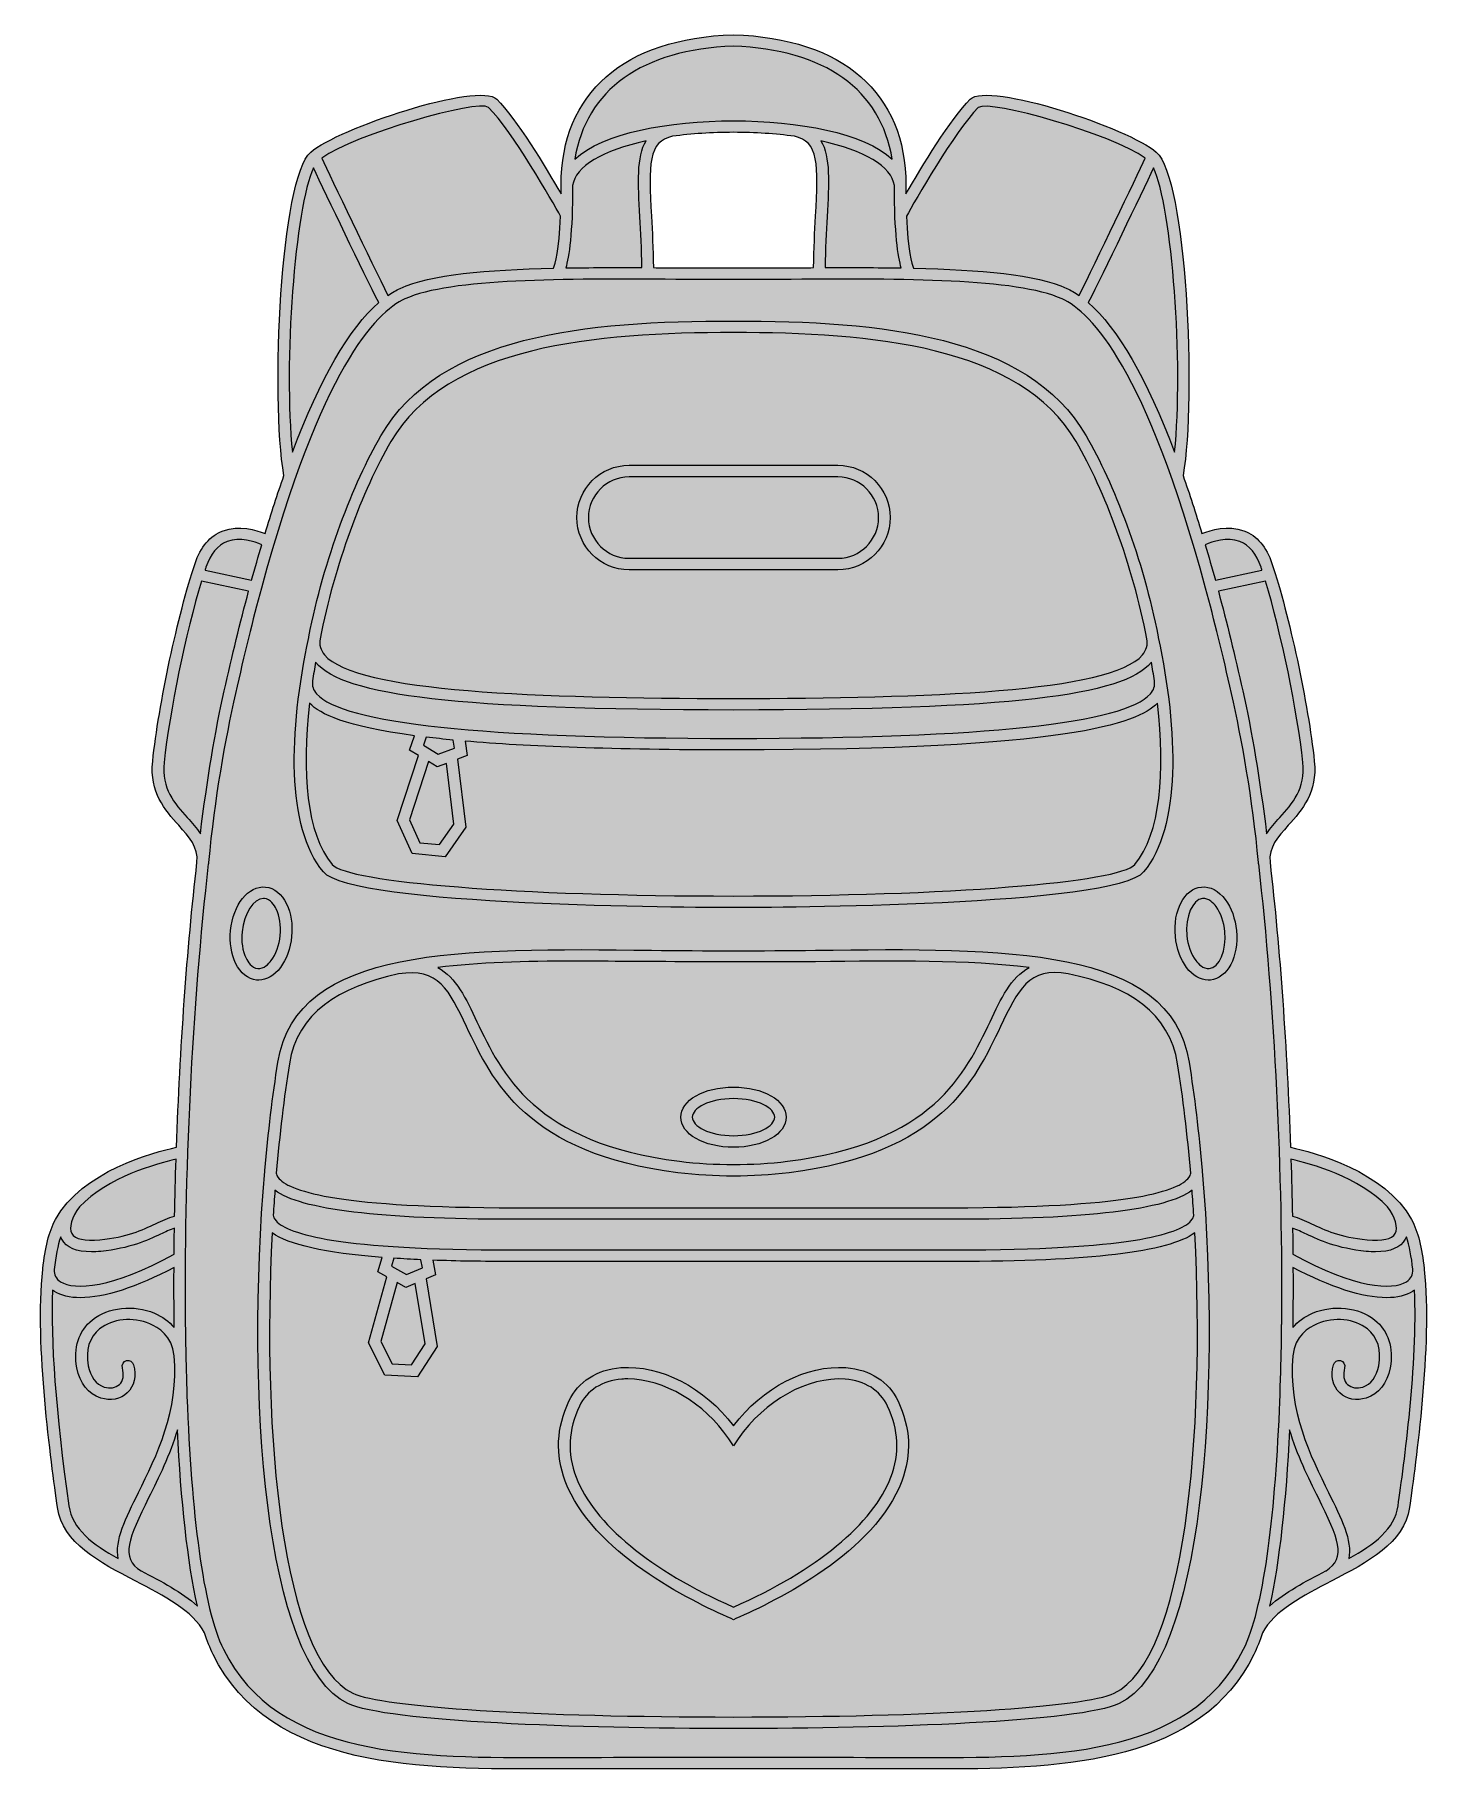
# Model space of a CAD drawing. Header units: inches. Extents: x 0.49 to 3.51, y -3.86 to -0.1.
import ezdxf

# ---------------------------------------------------------------- set-up
doc = ezdxf.new("R2010")
doc.units = ezdxf.units.IN
doc.header["$MEASUREMENT"] = 0
doc.layers.add('Backpack', color=7, linetype='Continuous', lineweight=0)

msp = doc.modelspace()

# ---------------------------------------------------------------- hatches: boundary and pattern name
at = {"layer": 'Backpack', "true_color": 0xf8e0c5, "transparency": 33554687}
h = msp.add_hatch(color=254, dxfattribs=at)
h.dxf.hatch_style = 2
edge = h.paths.add_edge_path()
edge.add_spline(control_points=[(2.1779, -0.4927), (2.176, -0.5258), (2.174, -0.5632), (2.1736, -0.6042), (2.1575, -0.6043), (1.8425, -0.6043), (1.8264, -0.6042), (1.826, -0.5632), (1.824, -0.5258), (1.8221, -0.4927), (1.8157, -0.3808), (1.8152, -0.3305), (1.8682, -0.3195), (1.9086, -0.314), (1.953, -0.311), (2, -0.311), (2.047, -0.311), (2.0914, -0.314), (2.1318, -0.3195), (2.1848, -0.3305), (2.1843, -0.3808), (2.1779, -0.4927)], knot_values=[0, 0, 0, 0, 1, 1, 1, 2, 2, 2, 3, 3, 3, 4, 4, 4, 5, 5, 5, 6, 6, 6, 7, 7, 7, 7], degree=3, periodic=0)
edge = h.paths.add_edge_path()
edge.add_spline(control_points=[(3.4966, -2.7749), (3.4966, -2.7741), (3.4967, -2.7734), (3.4966, -2.7726), (3.4966, -2.7726), (3.4963, -2.7726), (3.4963, -2.7726), (3.4916, -2.729), (3.483, -2.692), (3.4691, -2.6666), (3.4117, -2.5616), (3.2561, -2.5206), (3.2068, -2.51), (3.1993, -2.2969), (3.1841, -2.0818), (3.1624, -1.8922), (3.1593, -1.8601), (3.179, -1.838), (3.2019, -1.8124), (3.2317, -1.7791), (3.2654, -1.7414), (3.2583, -1.6737), (3.2456, -1.5512), (3.2036, -1.355), (3.1666, -1.2453), (3.1544, -1.2089), (3.1339, -1.185), (3.1059, -1.1744), (3.0712, -1.1612), (3.0344, -1.1722), (3.0149, -1.1803), (3.0014, -1.1358), (2.9878, -1.094), (2.974, -1.0548), (3.0036, -0.8838), (2.9808, -0.4105), (2.916, -0.3538), (2.858, -0.3031), (2.552, -0.2), (2.5128, -0.2393), (2.4704, -0.2818), (2.4075, -0.3856), (2.3737, -0.444), (2.3736, -0.438), (2.3735, -0.432), (2.3735, -0.4256), (2.3735, -0.2261), (2.2375, -0.1072), (1.9996, -0.0995), (1.7625, -0.1072), (1.6265, -0.2261), (1.6265, -0.4256), (1.6265, -0.432), (1.6264, -0.438), (1.6264, -0.444), (1.5925, -0.3856), (1.5296, -0.2818), (1.4872, -0.2393), (1.448, -0.2), (1.142, -0.3031), (1.084, -0.3538), (1.0192, -0.4105), (0.9964, -0.8838), (1.026, -1.0548), (1.0122, -1.094), (0.9986, -1.1358), (0.9851, -1.1803), (0.9656, -1.1722), (0.9288, -1.1612), (0.8941, -1.1744), (0.8661, -1.185), (0.8456, -1.2089), (0.8334, -1.2453), (0.7964, -1.355), (0.7544, -1.5512), (0.7417, -1.6737), (0.7346, -1.7414), (0.7683, -1.7791), (0.7981, -1.8124), (0.821, -1.838), (0.8407, -1.8602), (0.8376, -1.8922), (0.8159, -2.0818), (0.8007, -2.2969), (0.7932, -2.51), (0.7439, -2.5206), (0.5883, -2.5616), (0.5309, -2.6666), (0.517, -2.692), (0.5084, -2.729), (0.5036, -2.7726), (0.5036, -2.7726), (0.5034, -2.7726), (0.5034, -2.7726), (0.5033, -2.7734), (0.5034, -2.7741), (0.5034, -2.7749), (0.4861, -2.9382), (0.5218, -3.1928), (0.5355, -3.2906), (0.5462, -3.3672), (0.6269, -3.4092), (0.7049, -3.4498), (0.7657, -3.4815), (0.8285, -3.5143), (0.854, -3.5616), (0.8597, -3.5795), (0.8659, -3.5953), (0.8724, -3.6085), (0.9962, -3.8597), (1.3239, -3.8582), (1.6129, -3.8567), (1.6349, -3.8566), (2.4308, -3.8569), (2.4528, -3.8569), (2.7242, -3.8569), (3.0131, -3.8408), (3.1276, -3.6085), (3.1341, -3.5953), (3.1403, -3.5795), (3.146, -3.5616), (3.1715, -3.5143), (3.2343, -3.4815), (3.2951, -3.4498), (3.3731, -3.4092), (3.4538, -3.3672), (3.4645, -3.2906), (3.4782, -3.1928), (3.5139, -2.9382), (3.4966, -2.7749)], knot_values=[0, 0, 0, 0, 1, 1, 1, 2, 2, 2, 3, 3, 3, 4, 4, 4, 5, 5, 5, 6, 6, 6, 7, 7, 7, 8, 8, 8, 9, 9, 9, 10, 10, 10, 11, 11, 11, 12, 12, 12, 13, 13, 13, 14, 14, 14, 15, 15, 15, 16, 16, 16, 17, 17, 17, 18, 18, 18, 19, 19, 19, 20, 20, 20, 21, 21, 21, 22, 22, 22, 23, 23, 23, 24, 24, 24, 25, 25, 25, 26, 26, 26, 27, 27, 27, 28, 28, 28, 29, 29, 29, 30, 30, 30, 31, 31, 31, 32, 32, 32, 33, 33, 33, 34, 34, 34, 35, 35, 35, 36, 36, 36, 37, 37, 37, 38, 38, 38, 39, 39, 39, 40, 40, 40, 41, 41, 41, 42, 42, 42, 43, 43, 43, 43], degree=3, periodic=0)
at = {"layer": 'Backpack', "true_color": 0x333333, "transparency": 33554687}
h = msp.add_hatch(color=250, dxfattribs=at)
h.dxf.hatch_style = 2
edge = h.paths.add_edge_path()
edge.add_spline(control_points=[(1.7739, -1.0574), (1.7739, -1.0574), (2.2261, -1.0574), (2.2261, -1.0574), (2.2748, -1.0574), (2.3143, -1.097), (2.3143, -1.1456), (2.3143, -1.1943), (2.2748, -1.2338), (2.2261, -1.2338), (2.2261, -1.2338), (1.7739, -1.2338), (1.7739, -1.2338), (1.7252, -1.2338), (1.6857, -1.1943), (1.6857, -1.1456), (1.6857, -1.097), (1.7252, -1.0574), (1.7739, -1.0574)], knot_values=[0, 0, 0, 0, 1, 1, 1, 2, 2, 2, 3, 3, 3, 4, 4, 4, 5, 5, 5, 6, 6, 6, 6], degree=3, periodic=0)
edge = h.paths.add_edge_path()
edge.add_spline(control_points=[(1.7739, -1.2588), (1.7739, -1.2588), (2.2261, -1.2588), (2.2261, -1.2588), (2.2885, -1.2588), (2.3393, -1.208), (2.3393, -1.1456), (2.3393, -1.0832), (2.2885, -1.0324), (2.2261, -1.0324), (2.2261, -1.0324), (1.7739, -1.0324), (1.7739, -1.0324), (1.7115, -1.0324), (1.6607, -1.0832), (1.6607, -1.1456), (1.6607, -1.208), (1.7115, -1.2588), (1.7739, -1.2588)], knot_values=[0, 0, 0, 0, 1, 1, 1, 2, 2, 2, 3, 3, 3, 4, 4, 4, 5, 5, 5, 6, 6, 6, 6], degree=3, periodic=0)
edge = h.paths.add_edge_path()
edge.add_spline(control_points=[(2, -2.4045), (2.0526, -2.4045), (2.0893, -2.4257), (2.0893, -2.4447), (2.0893, -2.4638), (2.0526, -2.485), (2, -2.485), (1.9474, -2.485), (1.9107, -2.4638), (1.9107, -2.4447), (1.9107, -2.4257), (1.9474, -2.4045), (2, -2.4045)], knot_values=[0, 0, 0, 0, 1, 1, 1, 2, 2, 2, 3, 3, 3, 4, 4, 4, 4], degree=3, periodic=0)
edge = h.paths.add_edge_path()
edge.add_spline(control_points=[(2, -2.51), (2.0641, -2.51), (2.1143, -2.4813), (2.1143, -2.4447), (2.1143, -2.4081), (2.0641, -2.3795), (2, -2.3795), (1.9359, -2.3795), (1.8857, -2.4081), (1.8857, -2.4447), (1.8857, -2.4813), (1.9359, -2.51), (2, -2.51)], knot_values=[0, 0, 0, 0, 1, 1, 1, 2, 2, 2, 3, 3, 3, 4, 4, 4, 4], degree=3, periodic=0)
edge = h.paths.add_edge_path()
edge.add_spline(control_points=[(3.0307, -2.1227), (3.0175, -2.1239), (3.0067, -2.1125), (3.0015, -2.1055), (2.9911, -2.0916), (2.9843, -2.0722), (2.9822, -2.0508), (2.9784, -2.0104), (2.9942, -1.9731), (3.0162, -1.971), (3.0294, -1.9696), (3.0402, -1.9813), (3.0454, -1.9882), (3.0558, -2.0022), (3.0626, -2.0216), (3.0647, -2.0429), (3.0685, -2.0833), (3.0527, -2.1206), (3.0307, -2.1227)], knot_values=[0, 0, 0, 0, 1, 1, 1, 2, 2, 2, 3, 3, 3, 4, 4, 4, 5, 5, 5, 6, 6, 6, 6], degree=3, periodic=0)
edge = h.paths.add_edge_path()
edge.add_spline(control_points=[(3.0654, -1.9733), (3.051, -1.954), (3.0327, -1.9442), (3.0138, -1.9461), (2.9767, -1.9496), (2.9519, -1.9967), (2.9573, -2.0532), (2.9598, -2.079), (2.9684, -2.1029), (2.9815, -2.1204), (2.9948, -2.1383), (3.0114, -2.1478), (3.0286, -2.1478), (3.0301, -2.1478), (3.0316, -2.1478), (3.0331, -2.1476), (3.0701, -2.1441), (3.095, -2.097), (3.0895, -2.0405), (3.0871, -2.0147), (3.0785, -1.9908), (3.0654, -1.9733)], knot_values=[0, 0, 0, 0, 1, 1, 1, 2, 2, 2, 3, 3, 3, 4, 4, 4, 5, 5, 5, 6, 6, 6, 7, 7, 7, 7], degree=3, periodic=0)
edge = h.paths.add_edge_path()
edge.add_spline(control_points=[(0.9439, -2.1002), (0.9363, -2.0846), (0.9333, -2.0643), (0.9353, -2.0429), (0.9391, -2.0037), (0.9605, -1.9709), (0.9819, -1.9709), (0.9825, -1.9709), (0.9832, -1.9709), (0.9838, -1.971), (0.9971, -1.9722), (1.0054, -1.9856), (1.0092, -1.9935), (1.0168, -2.0091), (1.0198, -2.0295), (1.0178, -2.0508), (1.0157, -2.0722), (1.0089, -2.0916), (0.9985, -2.1055), (0.9933, -2.1125), (0.9826, -2.1238), (0.9693, -2.1227), (0.956, -2.1215), (0.9477, -2.1081), (0.9439, -2.1002)], knot_values=[0, 0, 0, 0, 1, 1, 1, 2, 2, 2, 3, 3, 3, 4, 4, 4, 5, 5, 5, 6, 6, 6, 7, 7, 7, 8, 8, 8, 8], degree=3, periodic=0)
edge = h.paths.add_edge_path()
edge.add_spline(control_points=[(1.0185, -2.1204), (1.0316, -2.1029), (1.0402, -2.079), (1.0427, -2.0532), (1.0451, -2.0274), (1.0413, -2.0023), (1.0317, -1.9826), (1.0212, -1.9609), (1.0051, -1.9479), (0.9862, -1.9461), (0.9491, -1.9425), (0.9159, -1.984), (0.9104, -2.0405), (0.908, -2.0664), (0.9119, -2.0914), (0.9214, -2.1111), (0.9319, -2.1329), (0.9481, -2.1458), (0.9669, -2.1476), (0.9684, -2.1478), (0.9699, -2.1478), (0.9714, -2.1478), (0.9886, -2.1478), (1.0052, -2.1382), (1.0185, -2.1204)], knot_values=[0, 0, 0, 0, 1, 1, 1, 2, 2, 2, 3, 3, 3, 4, 4, 4, 5, 5, 5, 6, 6, 6, 7, 7, 7, 8, 8, 8, 8], degree=3, periodic=0)
edge = h.paths.add_edge_path()
edge.add_spline(control_points=[(1.0816, -1.5479), (1.1049, -1.5713), (1.158, -1.5981), (1.3092, -1.6182), (1.3092, -1.6182), (1.2983, -1.6494), (1.2983, -1.6494), (1.2983, -1.6494), (1.3172, -1.661), (1.3172, -1.661), (1.3172, -1.661), (1.2716, -1.802), (1.2716, -1.802), (1.2716, -1.802), (1.304, -1.8736), (1.304, -1.8736), (1.304, -1.8736), (1.375, -1.8804), (1.375, -1.8804), (1.375, -1.8804), (1.4204, -1.8163), (1.4204, -1.8163), (1.4204, -1.8163), (1.4024, -1.6691), (1.4024, -1.6691), (1.4024, -1.6691), (1.4231, -1.6614), (1.4231, -1.6614), (1.4231, -1.6614), (1.4185, -1.63), (1.4185, -1.63), (1.5524, -1.6415), (1.7388, -1.649), (2, -1.6491), (2.7232, -1.6488), (2.8742, -1.5923), (2.9184, -1.5479), (2.9356, -1.6975), (2.9251, -1.8307), (2.8694, -1.8971), (2.8367, -1.9362), (2.463, -1.9656), (2, -1.9656), (1.537, -1.9656), (1.1633, -1.9362), (1.1306, -1.8971), (1.0749, -1.8307), (1.0644, -1.6975), (1.0816, -1.5479)], knot_values=[0, 0, 0, 0, 1, 1, 1, 2, 2, 2, 3, 3, 3, 4, 4, 4, 5, 5, 5, 6, 6, 6, 7, 7, 7, 8, 8, 8, 9, 9, 9, 10, 10, 10, 11, 11, 11, 12, 12, 12, 13, 13, 13, 14, 14, 14, 15, 15, 15, 16, 16, 16, 16], degree=3, periodic=0)
edge = h.paths.add_edge_path()
edge.add_spline(control_points=[(1.3944, -1.8097), (1.3944, -1.8097), (1.363, -1.8541), (1.363, -1.8541), (1.363, -1.8541), (1.3208, -1.8501), (1.3208, -1.8501), (1.3208, -1.8501), (1.2984, -1.8005), (1.2984, -1.8005), (1.2984, -1.8005), (1.3391, -1.6744), (1.3391, -1.6744), (1.3391, -1.6744), (1.3578, -1.6858), (1.3578, -1.6858), (1.3578, -1.6858), (1.3783, -1.6781), (1.3783, -1.6781), (1.3783, -1.6781), (1.3944, -1.8097), (1.3944, -1.8097)], knot_values=[0, 0, 0, 0, 1, 1, 1, 2, 2, 2, 3, 3, 3, 4, 4, 4, 5, 5, 5, 6, 6, 6, 7, 7, 7, 7], degree=3, periodic=0)
edge = h.paths.add_edge_path()
edge.add_spline(control_points=[(1.3604, -1.6581), (1.3604, -1.6581), (1.3286, -1.6386), (1.3286, -1.6386), (1.3286, -1.6386), (1.3345, -1.6214), (1.3345, -1.6214), (1.3527, -1.6236), (1.3721, -1.6257), (1.3929, -1.6277), (1.3929, -1.6277), (1.3954, -1.645), (1.3954, -1.645), (1.3954, -1.645), (1.3604, -1.6581), (1.3604, -1.6581)], knot_values=[0, 0, 0, 0, 1, 1, 1, 2, 2, 2, 3, 3, 3, 4, 4, 4, 5, 5, 5, 5], degree=3, periodic=0)
edge = h.paths.add_edge_path()
edge.add_spline(control_points=[(1.088, -1.4997), (1.09, -1.4862), (1.0923, -1.4726), (1.0947, -1.459), (1.0947, -1.459), (1.0949, -1.4593), (1.0949, -1.4593), (1.157, -1.5332), (1.4023, -1.5613), (2, -1.5627), (2.5977, -1.5613), (2.843, -1.5332), (2.9051, -1.4593), (2.9051, -1.4593), (2.9053, -1.459), (2.9053, -1.459), (2.9077, -1.4726), (2.91, -1.4862), (2.912, -1.4997), (2.9133, -1.5105), (2.9106, -1.5191), (2.9032, -1.5276), (2.8471, -1.5914), (2.5432, -1.6239), (2, -1.6241), (1.4568, -1.6239), (1.1529, -1.5914), (1.0968, -1.5276), (1.0894, -1.5191), (1.0867, -1.5105), (1.088, -1.4997)], knot_values=[0, 0, 0, 0, 1, 1, 1, 2, 2, 2, 3, 3, 3, 4, 4, 4, 5, 5, 5, 6, 6, 6, 7, 7, 7, 8, 8, 8, 9, 9, 9, 10, 10, 10, 10], degree=3, periodic=0)
edge = h.paths.add_edge_path()
edge.add_spline(control_points=[(1.1045, -1.4084), (1.1353, -1.2484), (1.1954, -1.0882), (1.2578, -0.981), (1.3789, -0.7729), (1.7009, -0.7448), (2, -0.7448), (2.299, -0.7448), (2.6211, -0.7729), (2.7422, -0.981), (2.8046, -1.0882), (2.8648, -1.2484), (2.8955, -1.4084), (2.898, -1.4216), (2.8947, -1.4327), (2.8859, -1.4432), (2.8177, -1.5245), (2.4198, -1.5367), (2, -1.5377), (1.5802, -1.5367), (1.1823, -1.5245), (1.1141, -1.4432), (1.1053, -1.4327), (1.102, -1.4216), (1.1045, -1.4084)], knot_values=[0, 0, 0, 0, 1, 1, 1, 2, 2, 2, 3, 3, 3, 4, 4, 4, 5, 5, 5, 6, 6, 6, 7, 7, 7, 8, 8, 8, 8], degree=3, periodic=0)
edge = h.paths.add_edge_path()
edge.add_spline(control_points=[(2, -1.9906), (2.0843, -1.9906), (2.8256, -1.9884), (2.8886, -1.9132), (2.9695, -1.8167), (2.9637, -1.6099), (2.9202, -1.4054), (2.9202, -1.405), (2.9202, -1.4045), (2.9201, -1.4041), (2.8876, -1.2357), (2.8232, -1.0705), (2.7638, -0.9684), (2.6367, -0.7499), (2.3216, -0.7198), (2, -0.7198), (1.6784, -0.7198), (1.3633, -0.7499), (1.2362, -0.9684), (1.1768, -1.0705), (1.1126, -1.2358), (1.08, -1.4041), (1.0799, -1.4046), (1.0798, -1.4051), (1.0797, -1.4056), (1.0363, -1.61), (1.0305, -1.8167), (1.1114, -1.9132), (1.1744, -1.9884), (1.9157, -1.9906), (2, -1.9906)], knot_values=[0, 0, 0, 0, 1, 1, 1, 2, 2, 2, 3, 3, 3, 4, 4, 4, 5, 5, 5, 6, 6, 6, 7, 7, 7, 8, 8, 8, 9, 9, 9, 10, 10, 10, 10], degree=3, periodic=0)
edge = h.paths.add_edge_path()
edge.add_spline(control_points=[(2.3411, -3.2247), (2.3032, -3.3253), (2.179, -3.4277), (2, -3.5061), (1.821, -3.4277), (1.6968, -3.3253), (1.6589, -3.2247), (1.6396, -3.1734), (1.642, -3.1216), (1.6661, -3.0709), (1.6824, -3.0365), (1.7151, -3.0157), (1.7582, -3.0123), (1.7625, -3.012), (1.7668, -3.0118), (1.7711, -3.0118), (1.8484, -3.0118), (1.9366, -3.0636), (1.9897, -3.1416), (1.9897, -3.1416), (2, -3.1567), (2, -3.1567), (2, -3.1567), (2.0103, -3.1416), (2.0103, -3.1416), (2.0664, -3.0592), (2.1617, -3.0063), (2.2418, -3.0123), (2.2849, -3.0157), (2.3176, -3.0365), (2.3339, -3.0709), (2.358, -3.1216), (2.3604, -3.1734), (2.3411, -3.2247)], knot_values=[0, 0, 0, 0, 1, 1, 1, 2, 2, 2, 3, 3, 3, 4, 4, 4, 5, 5, 5, 6, 6, 6, 7, 7, 7, 8, 8, 8, 9, 9, 9, 10, 10, 10, 11, 11, 11, 11], degree=3, periodic=0)
edge = h.paths.add_edge_path()
edge.add_spline(control_points=[(2.2437, -2.9874), (2.1587, -2.9807), (2.0625, -3.0308), (2, -3.1131), (1.9375, -3.0308), (1.8414, -2.9808), (1.7562, -2.9874), (1.7038, -2.9915), (1.6638, -3.0173), (1.6435, -3.0602), (1.6164, -3.1173), (1.6137, -3.1756), (1.6355, -3.2335), (1.6932, -3.3867), (1.9061, -3.4927), (1.995, -3.5312), (1.995, -3.5312), (2, -3.5334), (2, -3.5334), (2, -3.5334), (2.005, -3.5312), (2.005, -3.5312), (2.0939, -3.4927), (2.3068, -3.3867), (2.3645, -3.2335), (2.3863, -3.1756), (2.3836, -3.1173), (2.3565, -3.0602), (2.3362, -3.0173), (2.2962, -2.9915), (2.2437, -2.9874)], knot_values=[0, 0, 0, 0, 1, 1, 1, 2, 2, 2, 3, 3, 3, 4, 4, 4, 5, 5, 5, 6, 6, 6, 7, 7, 7, 8, 8, 8, 9, 9, 9, 10, 10, 10, 10], degree=3, periodic=0)
edge = h.paths.add_edge_path()
edge.add_spline(control_points=[(2.825, -3.6925), (2.7603, -3.7235), (2.4287, -3.7443), (2, -3.7443), (1.5713, -3.7443), (1.2397, -3.7235), (1.175, -3.6925), (1.0219, -3.6191), (0.9776, -3.1337), (1.0006, -2.6953), (1.0358, -2.7211), (1.1145, -2.7388), (1.2386, -2.7485), (1.2386, -2.7485), (1.2292, -2.7797), (1.2292, -2.7797), (1.2292, -2.7797), (1.2486, -2.7904), (1.2486, -2.7904), (1.2486, -2.7904), (1.209, -2.9333), (1.209, -2.9333), (1.209, -2.9333), (1.2444, -3.0034), (1.2444, -3.0034), (1.2444, -3.0034), (1.3156, -3.0072), (1.3156, -3.0072), (1.3156, -3.0072), (1.3582, -2.9412), (1.3582, -2.9412), (1.3582, -2.9412), (1.334, -2.795), (1.334, -2.795), (1.334, -2.795), (1.3543, -2.7863), (1.3543, -2.7863), (1.3543, -2.7863), (1.3484, -2.7546), (1.3484, -2.7546), (1.4001, -2.7565), (1.4573, -2.7574), (1.5202, -2.7574), (1.5202, -2.7574), (2.4798, -2.7574), (2.4798, -2.7574), (2.7721, -2.7574), (2.9426, -2.7371), (2.9994, -2.6953), (3.0224, -3.1337), (2.9781, -3.6191), (2.825, -3.6925)], knot_values=[0, 0, 0, 0, 1, 1, 1, 2, 2, 2, 3, 3, 3, 4, 4, 4, 5, 5, 5, 6, 6, 6, 7, 7, 7, 8, 8, 8, 9, 9, 9, 10, 10, 10, 11, 11, 11, 12, 12, 12, 13, 13, 13, 14, 14, 14, 15, 15, 15, 16, 16, 16, 17, 17, 17, 17], degree=3, periodic=0)
edge = h.paths.add_edge_path()
edge.add_spline(control_points=[(1.259, -2.7676), (1.259, -2.7676), (1.2642, -2.7503), (1.2642, -2.7503), (1.2827, -2.7515), (1.3023, -2.7526), (1.3227, -2.7535), (1.3227, -2.7535), (1.326, -2.7712), (1.326, -2.7712), (1.326, -2.7712), (1.2916, -2.7857), (1.2916, -2.7857), (1.2916, -2.7857), (1.259, -2.7676), (1.259, -2.7676)], knot_values=[0, 0, 0, 0, 1, 1, 1, 2, 2, 2, 3, 3, 3, 4, 4, 4, 5, 5, 5, 5], degree=3, periodic=0)
edge = h.paths.add_edge_path()
edge.add_spline(control_points=[(1.271, -2.8029), (1.271, -2.8029), (1.2902, -2.8135), (1.2902, -2.8135), (1.2902, -2.8135), (1.3103, -2.805), (1.3103, -2.805), (1.3103, -2.805), (1.332, -2.9358), (1.332, -2.9358), (1.332, -2.9358), (1.3025, -2.9814), (1.3025, -2.9814), (1.3025, -2.9814), (1.2602, -2.9792), (1.2602, -2.9792), (1.2602, -2.9792), (1.2357, -2.9307), (1.2357, -2.9307), (1.2357, -2.9307), (1.271, -2.8029), (1.271, -2.8029)], knot_values=[0, 0, 0, 0, 1, 1, 1, 2, 2, 2, 3, 3, 3, 4, 4, 4, 5, 5, 5, 6, 6, 6, 7, 7, 7, 7], degree=3, periodic=0)
edge = h.paths.add_edge_path()
edge.add_spline(control_points=[(1.0065, -2.6032), (1.0624, -2.6453), (1.2329, -2.6659), (1.5263, -2.6659), (1.5263, -2.6659), (2.4737, -2.6659), (2.4737, -2.6659), (2.7671, -2.6659), (2.9376, -2.6453), (2.9935, -2.6032), (2.9948, -2.6211), (2.9961, -2.6392), (2.9972, -2.6574), (2.9969, -2.6605), (2.9955, -2.6646), (2.9911, -2.6695), (2.9645, -2.6982), (2.8543, -2.7324), (2.4798, -2.7324), (2.4798, -2.7324), (1.5202, -2.7324), (1.5202, -2.7324), (1.1457, -2.7324), (1.0355, -2.6982), (1.0089, -2.6695), (1.0044, -2.6646), (1.0031, -2.6605), (1.0028, -2.6573), (1.0039, -2.6392), (1.0051, -2.6211), (1.0065, -2.6032)], knot_values=[0, 0, 0, 0, 1, 1, 1, 2, 2, 2, 3, 3, 3, 4, 4, 4, 5, 5, 5, 6, 6, 6, 7, 7, 7, 8, 8, 8, 9, 9, 9, 10, 10, 10, 10], degree=3, periodic=0)
edge = h.paths.add_edge_path()
edge.add_spline(control_points=[(1.0378, -2.3292), (1.0554, -2.2194), (1.1435, -2.163), (1.2743, -2.1345), (1.2743, -2.1345), (1.2745, -2.1345), (1.2745, -2.1345), (1.3604, -2.119), (1.3847, -2.1705), (1.4216, -2.2485), (1.4768, -2.3651), (1.5524, -2.5248), (1.8797, -2.565), (1.9194, -2.5699), (1.9599, -2.5724), (2, -2.5724), (2.0401, -2.5724), (2.0806, -2.5699), (2.1203, -2.565), (2.4476, -2.5248), (2.5232, -2.3651), (2.5784, -2.2485), (2.6153, -2.1706), (2.6399, -2.1175), (2.7253, -2.1344), (2.8568, -2.1605), (2.9446, -2.2193), (2.9622, -2.3292), (2.9739, -2.4021), (2.9834, -2.4822), (2.9905, -2.5659), (2.9902, -2.5691), (2.9889, -2.5732), (2.9844, -2.578), (2.9579, -2.6067), (2.8478, -2.6409), (2.4737, -2.6409), (2.4737, -2.6409), (1.5263, -2.6409), (1.5263, -2.6409), (1.1522, -2.6409), (1.0421, -2.6067), (1.0156, -2.578), (1.0111, -2.5732), (1.0098, -2.569), (1.0095, -2.5659), (1.0166, -2.4822), (1.0261, -2.4021), (1.0378, -2.3292)], knot_values=[0, 0, 0, 0, 1, 1, 1, 2, 2, 2, 3, 3, 3, 4, 4, 4, 5, 5, 5, 6, 6, 6, 7, 7, 7, 8, 8, 8, 9, 9, 9, 10, 10, 10, 11, 11, 11, 12, 12, 12, 13, 13, 13, 14, 14, 14, 15, 15, 15, 16, 16, 16, 16], degree=3, periodic=0)
edge = h.paths.add_edge_path()
edge.add_spline(control_points=[(1.656, -2.1067), (1.7097, -2.1067), (2.0619, -2.1095), (2.178, -2.1081), (2.3487, -2.106), (2.5093, -2.1042), (2.6405, -2.1204), (2.6011, -2.1422), (2.5795, -2.1878), (2.5558, -2.2378), (2.5031, -2.3491), (2.4309, -2.5016), (2.1172, -2.5402), (2.0398, -2.5497), (1.9601, -2.5497), (1.8828, -2.5402), (1.5691, -2.5016), (1.4969, -2.3491), (1.4442, -2.2378), (1.4205, -2.1877), (1.3988, -2.1422), (1.3594, -2.1203), (1.447, -2.1095), (1.5478, -2.1067), (1.656, -2.1067)], knot_values=[0, 0, 0, 0, 1, 1, 1, 2, 2, 2, 3, 3, 3, 4, 4, 4, 5, 5, 5, 6, 6, 6, 7, 7, 7, 8, 8, 8, 8], degree=3, periodic=0)
edge = h.paths.add_edge_path()
edge.add_spline(control_points=[(3.0155, -2.5609), (3.0155, -2.5608), (3.0154, -2.5606), (3.0153, -2.5605), (3.0082, -2.4779), (2.9986, -2.3984), (2.9869, -2.3253), (2.9466, -2.0738), (2.5903, -2.0781), (2.1777, -2.0831), (2.0618, -2.0845), (1.9382, -2.0845), (1.8223, -2.0831), (1.4097, -2.0782), (1.0534, -2.0738), (1.0131, -2.3253), (1.0014, -2.3985), (0.9918, -2.4779), (0.9846, -2.5606), (0.9846, -2.5606), (0.9845, -2.5609), (0.9845, -2.5609), (0.9845, -2.5611), (0.9846, -2.5613), (0.9846, -2.5615), (0.943, -3.0418), (0.9835, -3.6285), (1.1642, -3.715), (1.2479, -3.7551), (1.6667, -3.7693), (2, -3.7693), (2.3333, -3.7693), (2.7521, -3.7551), (2.8358, -3.715), (3.0165, -3.6285), (3.057, -3.0418), (3.0154, -2.5616), (3.0154, -2.5614), (3.0155, -2.5611), (3.0155, -2.5609)], knot_values=[0, 0, 0, 0, 1, 1, 1, 2, 2, 2, 3, 3, 3, 4, 4, 4, 5, 5, 5, 6, 6, 6, 7, 7, 7, 8, 8, 8, 9, 9, 9, 10, 10, 10, 11, 11, 11, 12, 12, 12, 13, 13, 13, 13], degree=3, periodic=0)
edge = h.paths.add_edge_path()
edge.add_spline(control_points=[(3.4398, -3.2871), (3.4328, -3.3367), (3.3881, -3.3702), (3.333, -3.4012), (3.3411, -3.3621), (3.3166, -3.3127), (3.2894, -3.2582), (3.25, -3.1789), (3.2009, -3.0802), (3.2119, -2.9615), (3.2159, -2.919), (3.2465, -2.9), (3.2645, -2.8924), (3.3011, -2.8768), (3.3458, -2.8814), (3.3733, -2.9035), (3.3957, -2.9215), (3.4042, -2.9491), (3.3979, -2.9832), (3.3935, -3.0068), (3.3808, -3.0237), (3.3631, -3.0295), (3.3509, -3.0335), (3.3384, -3.0313), (3.3304, -3.0238), (3.3221, -3.016), (3.3198, -3.0031), (3.3239, -2.9875), (3.3256, -2.9808), (3.3216, -2.974), (3.3149, -2.9722), (3.3083, -2.9705), (3.3014, -2.9745), (3.2997, -2.9811), (3.2933, -3.0056), (3.2983, -3.0278), (3.3133, -3.042), (3.3279, -3.0558), (3.35, -3.0601), (3.3709, -3.0532), (3.3976, -3.0445), (3.4164, -3.0207), (3.4225, -2.9878), (3.4305, -2.9447), (3.4186, -2.9078), (3.3889, -2.884), (3.3546, -2.8564), (3.2994, -2.8504), (3.2547, -2.8693), (3.2372, -2.8768), (3.2228, -2.8875), (3.2117, -2.9006), (3.2122, -2.8579), (3.2123, -2.8144), (3.2121, -2.7703), (3.2926, -2.8131), (3.3635, -2.8359), (3.4149, -2.8359), (3.4378, -2.8359), (3.4569, -2.8315), (3.4713, -2.8223), (3.4727, -2.8214), (3.4741, -2.8204), (3.4754, -2.8193), (3.4832, -2.9771), (3.4522, -3.1981), (3.4398, -3.2871)], knot_values=[0, 0, 0, 0, 1, 1, 1, 2, 2, 2, 3, 3, 3, 4, 4, 4, 5, 5, 5, 6, 6, 6, 7, 7, 7, 8, 8, 8, 9, 9, 9, 10, 10, 10, 11, 11, 11, 12, 12, 12, 13, 13, 13, 14, 14, 14, 15, 15, 15, 16, 16, 16, 17, 17, 17, 18, 18, 18, 19, 19, 19, 20, 20, 20, 21, 21, 21, 22, 22, 22, 22], degree=3, periodic=0)
edge = h.paths.add_edge_path()
edge.add_spline(control_points=[(3.2837, -3.4276), (3.2837, -3.4276), (3.2836, -3.4277), (3.2836, -3.4277), (3.2396, -3.4505), (3.1947, -3.4739), (3.1614, -3.5038), (3.1828, -3.4089), (3.197, -3.2762), (3.2049, -3.1223), (3.2213, -3.1772), (3.2455, -3.2261), (3.2671, -3.2694), (3.3104, -3.3564), (3.3292, -3.3995), (3.2837, -3.4276)], knot_values=[0, 0, 0, 0, 1, 1, 1, 2, 2, 2, 3, 3, 3, 4, 4, 4, 5, 5, 5, 5], degree=3, periodic=0)
edge = h.paths.add_edge_path()
edge.add_spline(control_points=[(3.1052, -3.5975), (2.9882, -3.8346), (2.6827, -3.8331), (2.3872, -3.8317), (2.3651, -3.8316), (1.6349, -3.8316), (1.6128, -3.8317), (1.3172, -3.8331), (1.0118, -3.8346), (0.8948, -3.5975), (0.8505, -3.5076), (0.8253, -3.3023), (0.816, -3.0491), (0.8132, -2.9728), (0.8125, -2.905), (0.8124, -2.898), (0.8086, -2.5751), (0.827, -2.202), (0.8622, -1.8955), (0.8622, -1.8955), (0.8624, -1.8956), (0.8624, -1.8956), (0.8626, -1.8946), (0.8624, -1.8937), (0.8625, -1.8928), (0.876, -1.7528), (0.8983, -1.6273), (0.921, -1.5266), (0.9398, -1.4428), (0.9586, -1.367), (0.9772, -1.2986), (1.1063, -0.8229), (1.2245, -0.7008), (1.288, -0.6719), (1.3872, -0.6269), (1.6351, -0.6282), (1.8748, -0.6295), (1.9583, -0.6299), (2.0417, -0.6299), (2.1252, -0.6295), (2.3649, -0.6282), (2.6128, -0.6269), (2.712, -0.6719), (2.7755, -0.7008), (2.8937, -0.8229), (3.0228, -1.2985), (3.0413, -1.367), (3.0602, -1.4428), (3.079, -1.5266), (3.1017, -1.6273), (3.1239, -1.7528), (3.1375, -1.8929), (3.1376, -1.8938), (3.1375, -1.8946), (3.1376, -1.8956), (3.1376, -1.8956), (3.1378, -1.8955), (3.1378, -1.8955), (3.1728, -2.2001), (3.1912, -2.5706), (3.1876, -2.8922), (3.1875, -2.9021), (3.1867, -2.9867), (3.1828, -3.0796), (3.1727, -3.3187), (3.1477, -3.5113), (3.1052, -3.5975)], knot_values=[0, 0, 0, 0, 1, 1, 1, 2, 2, 2, 3, 3, 3, 4, 4, 4, 5, 5, 5, 6, 6, 6, 7, 7, 7, 8, 8, 8, 9, 9, 9, 10, 10, 10, 11, 11, 11, 12, 12, 12, 13, 13, 13, 14, 14, 14, 15, 15, 15, 16, 16, 16, 17, 17, 17, 18, 18, 18, 19, 19, 19, 20, 20, 20, 21, 21, 21, 22, 22, 22, 22], degree=3, periodic=0)
edge = h.paths.add_edge_path()
edge.add_spline(control_points=[(0.7164, -3.4277), (0.671, -3.3996), (0.6896, -3.3564), (0.7329, -3.2694), (0.7545, -3.2261), (0.7787, -3.1772), (0.7951, -3.1223), (0.803, -3.2762), (0.8172, -3.4089), (0.8386, -3.5038), (0.8053, -3.4739), (0.7604, -3.4505), (0.7164, -3.4277)], knot_values=[0, 0, 0, 0, 1, 1, 1, 2, 2, 2, 3, 3, 3, 4, 4, 4, 4], degree=3, periodic=0)
edge = h.paths.add_edge_path()
edge.add_spline(control_points=[(0.5602, -3.2871), (0.5316, -3.083), (0.5199, -2.9268), (0.5249, -2.8196), (0.5262, -2.8205), (0.5274, -2.8215), (0.5287, -2.8223), (0.5431, -2.8315), (0.5622, -2.8359), (0.5851, -2.8359), (0.6365, -2.8359), (0.7074, -2.8131), (0.7879, -2.7703), (0.7877, -2.8144), (0.7878, -2.8579), (0.7883, -2.9006), (0.7772, -2.8875), (0.7628, -2.8768), (0.7453, -2.8693), (0.7006, -2.8504), (0.6454, -2.8564), (0.6111, -2.884), (0.5814, -2.9078), (0.5695, -2.9447), (0.5775, -2.9878), (0.5836, -3.0207), (0.6024, -3.0445), (0.6291, -3.0532), (0.65, -3.0601), (0.6721, -3.0558), (0.6867, -3.042), (0.7017, -3.0278), (0.7067, -3.0056), (0.7003, -2.9811), (0.6986, -2.9745), (0.6917, -2.9705), (0.6851, -2.9722), (0.6784, -2.974), (0.6744, -2.9808), (0.6761, -2.9875), (0.6802, -3.0031), (0.6779, -3.016), (0.6696, -3.0238), (0.6616, -3.0313), (0.6491, -3.0335), (0.6369, -3.0295), (0.6192, -3.0237), (0.6065, -3.0068), (0.6021, -2.9832), (0.5958, -2.9491), (0.6043, -2.9215), (0.6267, -2.9035), (0.6542, -2.8814), (0.6989, -2.8768), (0.7355, -2.8924), (0.7535, -2.9), (0.7841, -2.919), (0.7881, -2.9615), (0.7991, -3.0802), (0.75, -3.1789), (0.7106, -3.2582), (0.6834, -3.3127), (0.6589, -3.3621), (0.667, -3.4012), (0.6119, -3.3702), (0.5672, -3.3367), (0.5602, -3.2871)], knot_values=[0, 0, 0, 0, 1, 1, 1, 2, 2, 2, 3, 3, 3, 4, 4, 4, 5, 5, 5, 6, 6, 6, 7, 7, 7, 8, 8, 8, 9, 9, 9, 10, 10, 10, 11, 11, 11, 12, 12, 12, 13, 13, 13, 14, 14, 14, 15, 15, 15, 16, 16, 16, 17, 17, 17, 18, 18, 18, 19, 19, 19, 20, 20, 20, 21, 21, 21, 22, 22, 22, 22], degree=3, periodic=0)
edge = h.paths.add_edge_path()
edge.add_spline(control_points=[(0.5424, -2.704), (0.5431, -2.7057), (0.5437, -2.7075), (0.5446, -2.7091), (0.5548, -2.7273), (0.5764, -2.7365), (0.6089, -2.7364), (0.6153, -2.7364), (0.6222, -2.7361), (0.6294, -2.7354), (0.6926, -2.7291), (0.7292, -2.712), (0.7586, -2.6983), (0.7693, -2.6933), (0.779, -2.6888), (0.7887, -2.6855), (0.7884, -2.7043), (0.7882, -2.7231), (0.7881, -2.7418), (0.6544, -2.8156), (0.5721, -2.8202), (0.5421, -2.8012), (0.5324, -2.795), (0.5278, -2.7862), (0.5284, -2.775), (0.5315, -2.7467), (0.5361, -2.723), (0.5424, -2.704)], knot_values=[0, 0, 0, 0, 1, 1, 1, 2, 2, 2, 3, 3, 3, 4, 4, 4, 5, 5, 5, 6, 6, 6, 7, 7, 7, 8, 8, 8, 9, 9, 9, 9], degree=3, periodic=0)
edge = h.paths.add_edge_path()
edge.add_spline(control_points=[(0.583, -2.6387), (0.6449, -2.5749), (0.7487, -2.5457), (0.7923, -2.5359), (0.791, -2.5771), (0.7899, -2.6183), (0.7892, -2.6592), (0.7752, -2.663), (0.7624, -2.6689), (0.748, -2.6756), (0.7189, -2.6892), (0.6859, -2.7047), (0.627, -2.7105), (0.5947, -2.7137), (0.5731, -2.7088), (0.5664, -2.6968), (0.5595, -2.6847), (0.5662, -2.6614), (0.583, -2.6387)], knot_values=[0, 0, 0, 0, 1, 1, 1, 2, 2, 2, 3, 3, 3, 4, 4, 4, 5, 5, 5, 6, 6, 6, 6], degree=3, periodic=0)
edge = h.paths.add_edge_path()
edge.add_spline(control_points=[(0.8167, -1.7957), (0.7891, -1.7649), (0.7606, -1.733), (0.7665, -1.6763), (0.778, -1.5657), (0.8136, -1.3947), (0.8475, -1.2833), (0.8475, -1.2833), (0.9495, -1.3054), (0.9495, -1.3054), (0.9315, -1.3725), (0.9138, -1.4444), (0.8966, -1.5211), (0.877, -1.608), (0.8597, -1.7136), (0.845, -1.8307), (0.8368, -1.8183), (0.8267, -1.8069), (0.8167, -1.7957)], knot_values=[0, 0, 0, 0, 1, 1, 1, 2, 2, 2, 3, 3, 3, 4, 4, 4, 5, 5, 5, 6, 6, 6, 6], degree=3, periodic=0)
edge = h.paths.add_edge_path()
edge.add_spline(control_points=[(0.8571, -1.2533), (0.8668, -1.2244), (0.8822, -1.2057), (0.9029, -1.1978), (0.9309, -1.1871), (0.9628, -1.1979), (0.9779, -1.2044), (0.9706, -1.2292), (0.9633, -1.2548), (0.9561, -1.2812), (0.9561, -1.2812), (0.8551, -1.2594), (0.8551, -1.2594), (0.8558, -1.2574), (0.8564, -1.2552), (0.8571, -1.2533)], knot_values=[0, 0, 0, 0, 1, 1, 1, 2, 2, 2, 3, 3, 3, 4, 4, 4, 5, 5, 5, 5], degree=3, periodic=0)
edge = h.paths.add_edge_path()
edge.add_spline(control_points=[(1.0901, -0.388), (1.1175, -0.4457), (1.1986, -0.6163), (1.2313, -0.68), (1.1674, -0.7355), (1.1046, -0.8446), (1.0444, -1.0042), (1.0246, -0.8142), (1.0498, -0.4713), (1.0901, -0.388)], knot_values=[0, 0, 0, 0, 1, 1, 1, 2, 2, 2, 3, 3, 3, 3], degree=3, periodic=0)
edge = h.paths.add_edge_path()
edge.add_spline(control_points=[(1.4695, -0.2569), (1.5209, -0.3085), (1.6083, -0.4622), (1.6252, -0.4924), (1.622, -0.5674), (1.6139, -0.5959), (1.6101, -0.6054), (1.4653, -0.6086), (1.344, -0.619), (1.2777, -0.6492), (1.2689, -0.6532), (1.2601, -0.6583), (1.2513, -0.6643), (1.2152, -0.5932), (1.128, -0.4095), (1.1078, -0.3669), (1.1802, -0.3147), (1.445, -0.2394), (1.4695, -0.2569)], knot_values=[0, 0, 0, 0, 1, 1, 1, 2, 2, 2, 3, 3, 3, 4, 4, 4, 5, 5, 5, 6, 6, 6, 6], degree=3, periodic=0)
edge = h.paths.add_edge_path()
edge.add_spline(control_points=[(1.6515, -0.4265), (1.6563, -0.3849), (1.7178, -0.3498), (1.8106, -0.3295), (1.7899, -0.3641), (1.793, -0.4208), (1.7971, -0.4941), (1.799, -0.5269), (1.801, -0.5638), (1.8014, -0.6041), (1.7446, -0.6039), (1.6892, -0.604), (1.6365, -0.6049), (1.6437, -0.5802), (1.6514, -0.5298), (1.6515, -0.4265)], knot_values=[0, 0, 0, 0, 1, 1, 1, 2, 2, 2, 3, 3, 3, 4, 4, 4, 5, 5, 5, 5], degree=3, periodic=0)
edge = h.paths.add_edge_path()
edge.add_spline(control_points=[(2.1779, -0.4927), (2.176, -0.5258), (2.174, -0.5632), (2.1736, -0.6042), (2.1575, -0.6043), (1.8425, -0.6043), (1.8264, -0.6042), (1.826, -0.5632), (1.824, -0.5258), (1.8221, -0.4927), (1.8157, -0.3808), (1.8152, -0.3305), (1.8682, -0.3195), (1.9086, -0.314), (1.953, -0.311), (2, -0.311), (2.047, -0.311), (2.0914, -0.314), (2.1318, -0.3195), (2.1848, -0.3305), (2.1843, -0.3808), (2.1779, -0.4927)], knot_values=[0, 0, 0, 0, 1, 1, 1, 2, 2, 2, 3, 3, 3, 4, 4, 4, 5, 5, 5, 6, 6, 6, 7, 7, 7, 7], degree=3, periodic=0)
edge = h.paths.add_edge_path()
edge.add_spline(control_points=[(1.9996, -0.1245), (2.1977, -0.131), (2.32, -0.2194), (2.3439, -0.3694), (2.2832, -0.3122), (2.1397, -0.286), (2, -0.286), (1.8603, -0.286), (1.7168, -0.3122), (1.6561, -0.3694), (1.68, -0.2194), (1.8023, -0.131), (1.9996, -0.1245)], knot_values=[0, 0, 0, 0, 1, 1, 1, 2, 2, 2, 3, 3, 3, 4, 4, 4, 4], degree=3, periodic=0)
edge = h.paths.add_edge_path()
edge.add_spline(control_points=[(2.3635, -0.6049), (2.3109, -0.604), (2.2554, -0.6039), (2.1986, -0.6041), (2.199, -0.5638), (2.201, -0.5269), (2.2029, -0.4941), (2.207, -0.4208), (2.2101, -0.3641), (2.1894, -0.3295), (2.2822, -0.3498), (2.3436, -0.3849), (2.3485, -0.4265), (2.3486, -0.5298), (2.3563, -0.5802), (2.3635, -0.6049)], knot_values=[0, 0, 0, 0, 1, 1, 1, 2, 2, 2, 3, 3, 3, 4, 4, 4, 5, 5, 5, 5], degree=3, periodic=0)
edge = h.paths.add_edge_path()
edge.add_spline(control_points=[(2.5303, -0.2571), (2.5551, -0.2393), (2.8198, -0.3147), (2.8922, -0.3669), (2.872, -0.4095), (2.7848, -0.5932), (2.7487, -0.6643), (2.7399, -0.6583), (2.7311, -0.6532), (2.7223, -0.6492), (2.656, -0.619), (2.5347, -0.6086), (2.3899, -0.6054), (2.3861, -0.5959), (2.378, -0.5674), (2.3748, -0.4924), (2.3917, -0.4622), (2.4791, -0.3085), (2.5303, -0.2571)], knot_values=[0, 0, 0, 0, 1, 1, 1, 2, 2, 2, 3, 3, 3, 4, 4, 4, 5, 5, 5, 6, 6, 6, 6], degree=3, periodic=0)
edge = h.paths.add_edge_path()
edge.add_spline(control_points=[(2.9556, -1.0042), (2.8954, -0.8446), (2.8326, -0.7355), (2.7687, -0.68), (2.8014, -0.6163), (2.8825, -0.4457), (2.9099, -0.388), (2.9502, -0.4713), (2.9754, -0.8142), (2.9556, -1.0042)], knot_values=[0, 0, 0, 0, 1, 1, 1, 2, 2, 2, 3, 3, 3, 3], degree=3, periodic=0)
edge = h.paths.add_edge_path()
edge.add_spline(control_points=[(3.0971, -1.1978), (3.1178, -1.2057), (3.1332, -1.2244), (3.1429, -1.2533), (3.1436, -1.2552), (3.1442, -1.2574), (3.1449, -1.2594), (3.1449, -1.2594), (3.0439, -1.2812), (3.0439, -1.2812), (3.0367, -1.2548), (3.0294, -1.2292), (3.0221, -1.2044), (3.0372, -1.1979), (3.069, -1.187), (3.0971, -1.1978)], knot_values=[0, 0, 0, 0, 1, 1, 1, 2, 2, 2, 3, 3, 3, 4, 4, 4, 5, 5, 5, 5], degree=3, periodic=0)
edge = h.paths.add_edge_path()
edge.add_spline(control_points=[(3.2335, -1.6763), (3.2394, -1.733), (3.2109, -1.7649), (3.1833, -1.7957), (3.1733, -1.8069), (3.1632, -1.8183), (3.155, -1.8307), (3.1403, -1.7136), (3.123, -1.608), (3.1034, -1.5211), (3.0862, -1.4444), (3.0685, -1.3725), (3.0505, -1.3054), (3.0505, -1.3054), (3.1525, -1.2833), (3.1525, -1.2833), (3.1863, -1.3947), (3.222, -1.5657), (3.2335, -1.6763)], knot_values=[0, 0, 0, 0, 1, 1, 1, 2, 2, 2, 3, 3, 3, 4, 4, 4, 5, 5, 5, 6, 6, 6, 6], degree=3, periodic=0)
edge = h.paths.add_edge_path()
edge.add_spline(control_points=[(3.4171, -2.6387), (3.4338, -2.6614), (3.4405, -2.6847), (3.4336, -2.6968), (3.4269, -2.7088), (3.4053, -2.7137), (3.373, -2.7105), (3.3141, -2.7047), (3.2811, -2.6892), (3.252, -2.6756), (3.2376, -2.6689), (3.2247, -2.663), (3.2108, -2.6592), (3.2101, -2.6183), (3.209, -2.5771), (3.2077, -2.5358), (3.2513, -2.5457), (3.3551, -2.5749), (3.4171, -2.6387)], knot_values=[0, 0, 0, 0, 1, 1, 1, 2, 2, 2, 3, 3, 3, 4, 4, 4, 5, 5, 5, 6, 6, 6, 6], degree=3, periodic=0)
edge = h.paths.add_edge_path()
edge.add_spline(control_points=[(3.4554, -2.7091), (3.4564, -2.7074), (3.457, -2.7055), (3.4578, -2.7037), (3.4643, -2.7234), (3.4688, -2.7474), (3.4718, -2.7743), (3.4718, -2.7743), (3.4717, -2.7743), (3.4717, -2.7743), (3.4725, -2.7859), (3.4678, -2.7949), (3.4579, -2.8012), (3.4279, -2.8202), (3.3457, -2.8156), (3.2119, -2.7418), (3.2118, -2.7231), (3.2115, -2.7043), (3.2113, -2.6855), (3.221, -2.6888), (3.2307, -2.6933), (3.2414, -2.6983), (3.2708, -2.712), (3.3074, -2.7291), (3.3706, -2.7354), (3.3778, -2.7361), (3.3847, -2.7365), (3.3911, -2.7364), (3.4236, -2.7364), (3.4452, -2.7273), (3.4554, -2.7091)], knot_values=[0, 0, 0, 0, 1, 1, 1, 2, 2, 2, 3, 3, 3, 4, 4, 4, 5, 5, 5, 6, 6, 6, 7, 7, 7, 8, 8, 8, 9, 9, 9, 10, 10, 10, 10], degree=3, periodic=0)
edge = h.paths.add_edge_path()
edge.add_spline(control_points=[(3.4966, -2.7749), (3.4966, -2.7741), (3.4967, -2.7734), (3.4966, -2.7726), (3.4966, -2.7726), (3.4963, -2.7726), (3.4963, -2.7726), (3.4916, -2.729), (3.483, -2.692), (3.4691, -2.6666), (3.4117, -2.5616), (3.2561, -2.5206), (3.2068, -2.51), (3.1993, -2.2969), (3.1841, -2.0818), (3.1624, -1.8922), (3.1593, -1.8601), (3.179, -1.838), (3.2019, -1.8124), (3.2317, -1.7791), (3.2654, -1.7414), (3.2583, -1.6737), (3.2456, -1.5512), (3.2036, -1.355), (3.1666, -1.2453), (3.1544, -1.2089), (3.1339, -1.185), (3.1059, -1.1744), (3.0712, -1.1612), (3.0344, -1.1722), (3.0149, -1.1803), (3.0014, -1.1358), (2.9878, -1.094), (2.974, -1.0548), (3.0036, -0.8838), (2.9808, -0.4105), (2.916, -0.3538), (2.858, -0.3031), (2.552, -0.2), (2.5128, -0.2393), (2.4704, -0.2818), (2.4075, -0.3856), (2.3737, -0.444), (2.3736, -0.438), (2.3735, -0.432), (2.3735, -0.4256), (2.3735, -0.2261), (2.2375, -0.1072), (1.9996, -0.0995), (1.7625, -0.1072), (1.6265, -0.2261), (1.6265, -0.4256), (1.6265, -0.432), (1.6264, -0.438), (1.6264, -0.444), (1.5925, -0.3856), (1.5296, -0.2818), (1.4872, -0.2393), (1.448, -0.2), (1.142, -0.3031), (1.084, -0.3538), (1.0192, -0.4105), (0.9964, -0.8838), (1.026, -1.0548), (1.0122, -1.094), (0.9986, -1.1358), (0.9851, -1.1803), (0.9656, -1.1722), (0.9288, -1.1612), (0.8941, -1.1744), (0.8661, -1.185), (0.8456, -1.2089), (0.8334, -1.2453), (0.7964, -1.355), (0.7544, -1.5512), (0.7417, -1.6737), (0.7346, -1.7414), (0.7683, -1.7791), (0.7981, -1.8124), (0.821, -1.838), (0.8407, -1.8602), (0.8376, -1.8922), (0.8159, -2.0818), (0.8007, -2.2969), (0.7932, -2.51), (0.7439, -2.5206), (0.5883, -2.5616), (0.5309, -2.6666), (0.517, -2.692), (0.5084, -2.729), (0.5036, -2.7726), (0.5036, -2.7726), (0.5034, -2.7726), (0.5034, -2.7726), (0.5033, -2.7734), (0.5034, -2.7741), (0.5034, -2.7749), (0.4861, -2.9382), (0.5218, -3.1928), (0.5355, -3.2906), (0.5462, -3.3672), (0.6269, -3.4092), (0.7049, -3.4498), (0.7657, -3.4815), (0.8285, -3.5143), (0.854, -3.5616), (0.8597, -3.5795), (0.8659, -3.5953), (0.8724, -3.6085), (0.9962, -3.8597), (1.3239, -3.8582), (1.6129, -3.8567), (1.6349, -3.8566), (2.4308, -3.8569), (2.4528, -3.8569), (2.7242, -3.8569), (3.0131, -3.8408), (3.1276, -3.6085), (3.1341, -3.5953), (3.1403, -3.5795), (3.146, -3.5616), (3.1715, -3.5143), (3.2343, -3.4815), (3.2951, -3.4498), (3.3731, -3.4092), (3.4538, -3.3672), (3.4645, -3.2906), (3.4782, -3.1928), (3.5139, -2.9382), (3.4966, -2.7749)], knot_values=[0, 0, 0, 0, 1, 1, 1, 2, 2, 2, 3, 3, 3, 4, 4, 4, 5, 5, 5, 6, 6, 6, 7, 7, 7, 8, 8, 8, 9, 9, 9, 10, 10, 10, 11, 11, 11, 12, 12, 12, 13, 13, 13, 14, 14, 14, 15, 15, 15, 16, 16, 16, 17, 17, 17, 18, 18, 18, 19, 19, 19, 20, 20, 20, 21, 21, 21, 22, 22, 22, 23, 23, 23, 24, 24, 24, 25, 25, 25, 26, 26, 26, 27, 27, 27, 28, 28, 28, 29, 29, 29, 30, 30, 30, 31, 31, 31, 32, 32, 32, 33, 33, 33, 34, 34, 34, 35, 35, 35, 36, 36, 36, 37, 37, 37, 38, 38, 38, 39, 39, 39, 40, 40, 40, 41, 41, 41, 42, 42, 42, 43, 43, 43, 43], degree=3, periodic=0)

# ---------------------------------------------------------------- linework, layer by layer
at = {"layer": 'Backpack'}
for points, knots in [([(3.4966, -2.7749), (3.4966, -2.7741), (3.4967, -2.7734), (3.4966, -2.7726), (3.4966, -2.7726), (3.4963, -2.7726), (3.4963, -2.7726), (3.4916, -2.729), (3.483, -2.692), (3.4691, -2.6666), (3.4117, -2.5616), (3.2561, -2.5206), (3.2068, -2.51), (3.1993, -2.2969), (3.1841, -2.0818), (3.1624, -1.8922), (3.1593, -1.8601), (3.179, -1.838), (3.2019, -1.8124), (3.2317, -1.7791), (3.2654, -1.7414), (3.2583, -1.6737), (3.2456, -1.5512), (3.2036, -1.355), (3.1666, -1.2453), (3.1544, -1.2089), (3.1339, -1.185), (3.1059, -1.1744), (3.0712, -1.1612), (3.0344, -1.1722), (3.0149, -1.1803), (3.0014, -1.1358), (2.9878, -1.094), (2.974, -1.0548), (3.0036, -0.8838), (2.9808, -0.4105), (2.916, -0.3538), (2.858, -0.3031), (2.552, -0.2), (2.5128, -0.2393), (2.4704, -0.2818), (2.4075, -0.3856), (2.3737, -0.444), (2.3736, -0.438), (2.3735, -0.432), (2.3735, -0.4256), (2.3735, -0.2261), (2.2375, -0.1072), (1.9996, -0.0995), (1.7625, -0.1072), (1.6265, -0.2261), (1.6265, -0.4256), (1.6265, -0.432), (1.6264, -0.438), (1.6264, -0.444), (1.5925, -0.3856), (1.5296, -0.2818), (1.4872, -0.2393), (1.448, -0.2), (1.142, -0.3031), (1.084, -0.3538), (1.0192, -0.4105), (0.9964, -0.8838), (1.026, -1.0548), (1.0122, -1.094), (0.9986, -1.1358), (0.9851, -1.1803), (0.9656, -1.1722), (0.9288, -1.1612), (0.8941, -1.1744), (0.8661, -1.185), (0.8456, -1.2089), (0.8334, -1.2453), (0.7964, -1.355), (0.7544, -1.5512), (0.7417, -1.6737), (0.7346, -1.7414), (0.7683, -1.7791), (0.7981, -1.8124), (0.821, -1.838), (0.8407, -1.8602), (0.8376, -1.8922), (0.8159, -2.0818), (0.8007, -2.2969), (0.7932, -2.51), (0.7439, -2.5206), (0.5883, -2.5616), (0.5309, -2.6666), (0.517, -2.692), (0.5084, -2.729), (0.5036, -2.7726), (0.5036, -2.7726), (0.5034, -2.7726), (0.5034, -2.7726), (0.5033, -2.7734), (0.5034, -2.7741), (0.5034, -2.7749), (0.4861, -2.9382), (0.5218, -3.1928), (0.5355, -3.2906), (0.5462, -3.3672), (0.6269, -3.4092), (0.7049, -3.4498), (0.7657, -3.4815), (0.8285, -3.5143), (0.854, -3.5616), (0.8597, -3.5795), (0.8659, -3.5953), (0.8724, -3.6085), (0.9962, -3.8597), (1.3239, -3.8582), (1.6129, -3.8567), (1.6349, -3.8566), (2.4308, -3.8569), (2.4528, -3.8569), (2.7242, -3.8569), (3.0131, -3.8408), (3.1276, -3.6085), (3.1341, -3.5953), (3.1403, -3.5795), (3.146, -3.5616), (3.1715, -3.5143), (3.2343, -3.4815), (3.2951, -3.4498), (3.3731, -3.4092), (3.4538, -3.3672), (3.4645, -3.2906), (3.4782, -3.1928), (3.5139, -2.9382), (3.4966, -2.7749)], [0, 0, 0, 0, 1, 1, 1, 2, 2, 2, 3, 3, 3, 4, 4, 4, 5, 5, 5, 6, 6, 6, 7, 7, 7, 8, 8, 8, 9, 9, 9, 10, 10, 10, 11, 11, 11, 12, 12, 12, 13, 13, 13, 14, 14, 14, 15, 15, 15, 16, 16, 16, 17, 17, 17, 18, 18, 18, 19, 19, 19, 20, 20, 20, 21, 21, 21, 22, 22, 22, 23, 23, 23, 24, 24, 24, 25, 25, 25, 26, 26, 26, 27, 27, 27, 28, 28, 28, 29, 29, 29, 30, 30, 30, 31, 31, 31, 32, 32, 32, 33, 33, 33, 34, 34, 34, 35, 35, 35, 36, 36, 36, 37, 37, 37, 38, 38, 38, 39, 39, 39, 40, 40, 40, 41, 41, 41, 42, 42, 42, 43, 43, 43, 43]), ([(3.4966, -2.7749), (3.4966, -2.7741), (3.4967, -2.7734), (3.4966, -2.7726), (3.4966, -2.7726), (3.4963, -2.7726), (3.4963, -2.7726), (3.4916, -2.729), (3.483, -2.692), (3.4691, -2.6666), (3.4117, -2.5616), (3.2561, -2.5206), (3.2068, -2.51), (3.1993, -2.2969), (3.1841, -2.0818), (3.1624, -1.8922), (3.1593, -1.8601), (3.179, -1.838), (3.2019, -1.8124), (3.2317, -1.7791), (3.2654, -1.7414), (3.2583, -1.6737), (3.2456, -1.5512), (3.2036, -1.355), (3.1666, -1.2453), (3.1544, -1.2089), (3.1339, -1.185), (3.1059, -1.1744), (3.0712, -1.1612), (3.0344, -1.1722), (3.0149, -1.1803), (3.0014, -1.1358), (2.9878, -1.094), (2.974, -1.0548), (3.0036, -0.8838), (2.9808, -0.4105), (2.916, -0.3538), (2.858, -0.3031), (2.552, -0.2), (2.5128, -0.2393), (2.4704, -0.2818), (2.4075, -0.3856), (2.3737, -0.444), (2.3736, -0.438), (2.3735, -0.432), (2.3735, -0.4256), (2.3735, -0.2261), (2.2375, -0.1072), (1.9996, -0.0995), (1.7625, -0.1072), (1.6265, -0.2261), (1.6265, -0.4256), (1.6265, -0.432), (1.6264, -0.438), (1.6264, -0.444), (1.5925, -0.3856), (1.5296, -0.2818), (1.4872, -0.2393), (1.448, -0.2), (1.142, -0.3031), (1.084, -0.3538), (1.0192, -0.4105), (0.9964, -0.8838), (1.026, -1.0548), (1.0122, -1.094), (0.9986, -1.1358), (0.9851, -1.1803), (0.9656, -1.1722), (0.9288, -1.1612), (0.8941, -1.1744), (0.8661, -1.185), (0.8456, -1.2089), (0.8334, -1.2453), (0.7964, -1.355), (0.7544, -1.5512), (0.7417, -1.6737), (0.7346, -1.7414), (0.7683, -1.7791), (0.7981, -1.8124), (0.821, -1.838), (0.8407, -1.8602), (0.8376, -1.8922), (0.8159, -2.0818), (0.8007, -2.2969), (0.7932, -2.51), (0.7439, -2.5206), (0.5883, -2.5616), (0.5309, -2.6666), (0.517, -2.692), (0.5084, -2.729), (0.5036, -2.7726), (0.5036, -2.7726), (0.5034, -2.7726), (0.5034, -2.7726), (0.5033, -2.7734), (0.5034, -2.7741), (0.5034, -2.7749), (0.4861, -2.9382), (0.5218, -3.1928), (0.5355, -3.2906), (0.5462, -3.3672), (0.6269, -3.4092), (0.7049, -3.4498), (0.7657, -3.4815), (0.8285, -3.5143), (0.854, -3.5616), (0.8597, -3.5795), (0.8659, -3.5953), (0.8724, -3.6085), (0.9962, -3.8597), (1.3239, -3.8582), (1.6129, -3.8567), (1.6349, -3.8566), (2.4308, -3.8569), (2.4528, -3.8569), (2.7242, -3.8569), (3.0131, -3.8408), (3.1276, -3.6085), (3.1341, -3.5953), (3.1403, -3.5795), (3.146, -3.5616), (3.1715, -3.5143), (3.2343, -3.4815), (3.2951, -3.4498), (3.3731, -3.4092), (3.4538, -3.3672), (3.4645, -3.2906), (3.4782, -3.1928), (3.5139, -2.9382), (3.4966, -2.7749)], [0, 0, 0, 0, 1, 1, 1, 2, 2, 2, 3, 3, 3, 4, 4, 4, 5, 5, 5, 6, 6, 6, 7, 7, 7, 8, 8, 8, 9, 9, 9, 10, 10, 10, 11, 11, 11, 12, 12, 12, 13, 13, 13, 14, 14, 14, 15, 15, 15, 16, 16, 16, 17, 17, 17, 18, 18, 18, 19, 19, 19, 20, 20, 20, 21, 21, 21, 22, 22, 22, 23, 23, 23, 24, 24, 24, 25, 25, 25, 26, 26, 26, 27, 27, 27, 28, 28, 28, 29, 29, 29, 30, 30, 30, 31, 31, 31, 32, 32, 32, 33, 33, 33, 34, 34, 34, 35, 35, 35, 36, 36, 36, 37, 37, 37, 38, 38, 38, 39, 39, 39, 40, 40, 40, 41, 41, 41, 42, 42, 42, 43, 43, 43, 43]), ([(1.9996, -0.1245), (2.1977, -0.131), (2.32, -0.2194), (2.3439, -0.3694), (2.2832, -0.3122), (2.1397, -0.286), (2, -0.286), (1.8603, -0.286), (1.7168, -0.3122), (1.6561, -0.3694), (1.68, -0.2194), (1.8023, -0.131), (1.9996, -0.1245)], [0, 0, 0, 0, 1, 1, 1, 2, 2, 2, 3, 3, 3, 4, 4, 4, 4]), ([(1.4695, -0.2569), (1.5209, -0.3085), (1.6083, -0.4622), (1.6252, -0.4924), (1.622, -0.5674), (1.6139, -0.5959), (1.6101, -0.6054), (1.4653, -0.6086), (1.344, -0.619), (1.2777, -0.6492), (1.2689, -0.6532), (1.2601, -0.6583), (1.2513, -0.6643), (1.2152, -0.5932), (1.128, -0.4095), (1.1078, -0.3669), (1.1802, -0.3147), (1.445, -0.2394), (1.4695, -0.2569)], [0, 0, 0, 0, 1, 1, 1, 2, 2, 2, 3, 3, 3, 4, 4, 4, 5, 5, 5, 6, 6, 6, 6]), ([(2.5303, -0.2571), (2.5551, -0.2393), (2.8198, -0.3147), (2.8922, -0.3669), (2.872, -0.4095), (2.7848, -0.5932), (2.7487, -0.6643), (2.7399, -0.6583), (2.7311, -0.6532), (2.7223, -0.6492), (2.656, -0.619), (2.5347, -0.6086), (2.3899, -0.6054), (2.3861, -0.5959), (2.378, -0.5674), (2.3748, -0.4924), (2.3917, -0.4622), (2.4791, -0.3085), (2.5303, -0.2571)], [0, 0, 0, 0, 1, 1, 1, 2, 2, 2, 3, 3, 3, 4, 4, 4, 5, 5, 5, 6, 6, 6, 6]), ([(1.6515, -0.4265), (1.6563, -0.3849), (1.7178, -0.3498), (1.8106, -0.3295), (1.7899, -0.3641), (1.793, -0.4208), (1.7971, -0.4941), (1.799, -0.5269), (1.801, -0.5638), (1.8014, -0.6041), (1.7446, -0.6039), (1.6892, -0.604), (1.6365, -0.6049), (1.6437, -0.5802), (1.6514, -0.5298), (1.6515, -0.4265)], [0, 0, 0, 0, 1, 1, 1, 2, 2, 2, 3, 3, 3, 4, 4, 4, 5, 5, 5, 5]), ([(2.1779, -0.4927), (2.176, -0.5258), (2.174, -0.5632), (2.1736, -0.6042), (2.1575, -0.6043), (1.8425, -0.6043), (1.8264, -0.6042), (1.826, -0.5632), (1.824, -0.5258), (1.8221, -0.4927), (1.8157, -0.3808), (1.8152, -0.3305), (1.8682, -0.3195), (1.9086, -0.314), (1.953, -0.311), (2, -0.311), (2.047, -0.311), (2.0914, -0.314), (2.1318, -0.3195), (2.1848, -0.3305), (2.1843, -0.3808), (2.1779, -0.4927)], [0, 0, 0, 0, 1, 1, 1, 2, 2, 2, 3, 3, 3, 4, 4, 4, 5, 5, 5, 6, 6, 6, 7, 7, 7, 7]), ([(2.1779, -0.4927), (2.176, -0.5258), (2.174, -0.5632), (2.1736, -0.6042), (2.1575, -0.6043), (1.8425, -0.6043), (1.8264, -0.6042), (1.826, -0.5632), (1.824, -0.5258), (1.8221, -0.4927), (1.8157, -0.3808), (1.8152, -0.3305), (1.8682, -0.3195), (1.9086, -0.314), (1.953, -0.311), (2, -0.311), (2.047, -0.311), (2.0914, -0.314), (2.1318, -0.3195), (2.1848, -0.3305), (2.1843, -0.3808), (2.1779, -0.4927)], [0, 0, 0, 0, 1, 1, 1, 2, 2, 2, 3, 3, 3, 4, 4, 4, 5, 5, 5, 6, 6, 6, 7, 7, 7, 7]), ([(2.3635, -0.6049), (2.3109, -0.604), (2.2554, -0.6039), (2.1986, -0.6041), (2.199, -0.5638), (2.201, -0.5269), (2.2029, -0.4941), (2.207, -0.4208), (2.2101, -0.3641), (2.1894, -0.3295), (2.2822, -0.3498), (2.3436, -0.3849), (2.3485, -0.4265), (2.3486, -0.5298), (2.3563, -0.5802), (2.3635, -0.6049)], [0, 0, 0, 0, 1, 1, 1, 2, 2, 2, 3, 3, 3, 4, 4, 4, 5, 5, 5, 5]), ([(1.0901, -0.388), (1.1175, -0.4457), (1.1986, -0.6163), (1.2313, -0.68), (1.1674, -0.7355), (1.1046, -0.8446), (1.0444, -1.0042), (1.0246, -0.8142), (1.0498, -0.4713), (1.0901, -0.388)], [0, 0, 0, 0, 1, 1, 1, 2, 2, 2, 3, 3, 3, 3]), ([(2.9556, -1.0042), (2.8954, -0.8446), (2.8326, -0.7355), (2.7687, -0.68), (2.8014, -0.6163), (2.8825, -0.4457), (2.9099, -0.388), (2.9502, -0.4713), (2.9754, -0.8142), (2.9556, -1.0042)], [0, 0, 0, 0, 1, 1, 1, 2, 2, 2, 3, 3, 3, 3]), ([(3.1052, -3.5975), (2.9882, -3.8346), (2.6827, -3.8331), (2.3872, -3.8317), (2.3651, -3.8316), (1.6349, -3.8316), (1.6128, -3.8317), (1.3172, -3.8331), (1.0118, -3.8346), (0.8948, -3.5975), (0.8505, -3.5076), (0.8253, -3.3023), (0.816, -3.0491), (0.8132, -2.9728), (0.8125, -2.905), (0.8124, -2.898), (0.8086, -2.5751), (0.827, -2.202), (0.8622, -1.8955), (0.8622, -1.8955), (0.8624, -1.8956), (0.8624, -1.8956), (0.8626, -1.8946), (0.8624, -1.8937), (0.8625, -1.8928), (0.876, -1.7528), (0.8983, -1.6273), (0.921, -1.5266), (0.9398, -1.4428), (0.9586, -1.367), (0.9772, -1.2986), (1.1063, -0.8229), (1.2245, -0.7008), (1.288, -0.6719), (1.3872, -0.6269), (1.6351, -0.6282), (1.8748, -0.6295), (1.9583, -0.6299), (2.0417, -0.6299), (2.1252, -0.6295), (2.3649, -0.6282), (2.6128, -0.6269), (2.712, -0.6719), (2.7755, -0.7008), (2.8937, -0.8229), (3.0228, -1.2985), (3.0413, -1.367), (3.0602, -1.4428), (3.079, -1.5266), (3.1017, -1.6273), (3.1239, -1.7528), (3.1375, -1.8929), (3.1376, -1.8938), (3.1375, -1.8946), (3.1376, -1.8956), (3.1376, -1.8956), (3.1378, -1.8955), (3.1378, -1.8955), (3.1728, -2.2001), (3.1912, -2.5706), (3.1876, -2.8922), (3.1875, -2.9021), (3.1867, -2.9867), (3.1828, -3.0796), (3.1727, -3.3187), (3.1477, -3.5113), (3.1052, -3.5975)], [0, 0, 0, 0, 1, 1, 1, 2, 2, 2, 3, 3, 3, 4, 4, 4, 5, 5, 5, 6, 6, 6, 7, 7, 7, 8, 8, 8, 9, 9, 9, 10, 10, 10, 11, 11, 11, 12, 12, 12, 13, 13, 13, 14, 14, 14, 15, 15, 15, 16, 16, 16, 17, 17, 17, 18, 18, 18, 19, 19, 19, 20, 20, 20, 21, 21, 21, 22, 22, 22, 22]), ([(2, -1.9906), (2.0843, -1.9906), (2.8256, -1.9884), (2.8886, -1.9132), (2.9695, -1.8167), (2.9637, -1.6099), (2.9202, -1.4054), (2.9202, -1.405), (2.9202, -1.4045), (2.9201, -1.4041), (2.8876, -1.2357), (2.8232, -1.0705), (2.7638, -0.9684), (2.6367, -0.7499), (2.3216, -0.7198), (2, -0.7198), (1.6784, -0.7198), (1.3633, -0.7499), (1.2362, -0.9684), (1.1768, -1.0705), (1.1126, -1.2358), (1.08, -1.4041), (1.0799, -1.4046), (1.0798, -1.4051), (1.0797, -1.4056), (1.0363, -1.61), (1.0305, -1.8167), (1.1114, -1.9132), (1.1744, -1.9884), (1.9157, -1.9906), (2, -1.9906)], [0, 0, 0, 0, 1, 1, 1, 2, 2, 2, 3, 3, 3, 4, 4, 4, 5, 5, 5, 6, 6, 6, 7, 7, 7, 8, 8, 8, 9, 9, 9, 10, 10, 10, 10]), ([(1.1045, -1.4084), (1.1353, -1.2484), (1.1954, -1.0882), (1.2578, -0.981), (1.3789, -0.7729), (1.7009, -0.7448), (2, -0.7448), (2.299, -0.7448), (2.6211, -0.7729), (2.7422, -0.981), (2.8046, -1.0882), (2.8648, -1.2484), (2.8955, -1.4084), (2.898, -1.4216), (2.8947, -1.4327), (2.8859, -1.4432), (2.8177, -1.5245), (2.4198, -1.5367), (2, -1.5377), (1.5802, -1.5367), (1.1823, -1.5245), (1.1141, -1.4432), (1.1053, -1.4327), (1.102, -1.4216), (1.1045, -1.4084)], [0, 0, 0, 0, 1, 1, 1, 2, 2, 2, 3, 3, 3, 4, 4, 4, 5, 5, 5, 6, 6, 6, 7, 7, 7, 8, 8, 8, 8]), ([(1.7739, -1.2588), (1.7739, -1.2588), (2.2261, -1.2588), (2.2261, -1.2588), (2.2885, -1.2588), (2.3393, -1.208), (2.3393, -1.1456), (2.3393, -1.0832), (2.2885, -1.0324), (2.2261, -1.0324), (2.2261, -1.0324), (1.7739, -1.0324), (1.7739, -1.0324), (1.7115, -1.0324), (1.6607, -1.0832), (1.6607, -1.1456), (1.6607, -1.208), (1.7115, -1.2588), (1.7739, -1.2588)], [0, 0, 0, 0, 1, 1, 1, 2, 2, 2, 3, 3, 3, 4, 4, 4, 5, 5, 5, 6, 6, 6, 6]), ([(1.7739, -1.0574), (1.7739, -1.0574), (2.2261, -1.0574), (2.2261, -1.0574), (2.2748, -1.0574), (2.3143, -1.097), (2.3143, -1.1456), (2.3143, -1.1943), (2.2748, -1.2338), (2.2261, -1.2338), (2.2261, -1.2338), (1.7739, -1.2338), (1.7739, -1.2338), (1.7252, -1.2338), (1.6857, -1.1943), (1.6857, -1.1456), (1.6857, -1.097), (1.7252, -1.0574), (1.7739, -1.0574)], [0, 0, 0, 0, 1, 1, 1, 2, 2, 2, 3, 3, 3, 4, 4, 4, 5, 5, 5, 6, 6, 6, 6]), ([(0.8571, -1.2533), (0.8668, -1.2244), (0.8822, -1.2057), (0.9029, -1.1978), (0.9309, -1.1871), (0.9628, -1.1979), (0.9779, -1.2044), (0.9706, -1.2292), (0.9633, -1.2548), (0.9561, -1.2812), (0.9561, -1.2812), (0.8551, -1.2594), (0.8551, -1.2594), (0.8558, -1.2574), (0.8564, -1.2552), (0.8571, -1.2533)], [0, 0, 0, 0, 1, 1, 1, 2, 2, 2, 3, 3, 3, 4, 4, 4, 5, 5, 5, 5]), ([(3.0971, -1.1978), (3.1178, -1.2057), (3.1332, -1.2244), (3.1429, -1.2533), (3.1436, -1.2552), (3.1442, -1.2574), (3.1449, -1.2594), (3.1449, -1.2594), (3.0439, -1.2812), (3.0439, -1.2812), (3.0367, -1.2548), (3.0294, -1.2292), (3.0221, -1.2044), (3.0372, -1.1979), (3.069, -1.187), (3.0971, -1.1978)], [0, 0, 0, 0, 1, 1, 1, 2, 2, 2, 3, 3, 3, 4, 4, 4, 5, 5, 5, 5]), ([(0.8167, -1.7957), (0.7891, -1.7649), (0.7606, -1.733), (0.7665, -1.6763), (0.778, -1.5657), (0.8136, -1.3947), (0.8475, -1.2833), (0.8475, -1.2833), (0.9495, -1.3054), (0.9495, -1.3054), (0.9315, -1.3725), (0.9138, -1.4444), (0.8966, -1.5211), (0.877, -1.608), (0.8597, -1.7136), (0.845, -1.8307), (0.8368, -1.8183), (0.8267, -1.8069), (0.8167, -1.7957)], [0, 0, 0, 0, 1, 1, 1, 2, 2, 2, 3, 3, 3, 4, 4, 4, 5, 5, 5, 6, 6, 6, 6]), ([(3.2335, -1.6763), (3.2394, -1.733), (3.2109, -1.7649), (3.1833, -1.7957), (3.1733, -1.8069), (3.1632, -1.8183), (3.155, -1.8307), (3.1403, -1.7136), (3.123, -1.608), (3.1034, -1.5211), (3.0862, -1.4444), (3.0685, -1.3725), (3.0505, -1.3054), (3.0505, -1.3054), (3.1525, -1.2833), (3.1525, -1.2833), (3.1863, -1.3947), (3.222, -1.5657), (3.2335, -1.6763)], [0, 0, 0, 0, 1, 1, 1, 2, 2, 2, 3, 3, 3, 4, 4, 4, 5, 5, 5, 6, 6, 6, 6]), ([(1.088, -1.4997), (1.09, -1.4862), (1.0923, -1.4726), (1.0947, -1.459), (1.0947, -1.459), (1.0949, -1.4593), (1.0949, -1.4593), (1.157, -1.5332), (1.4023, -1.5613), (2, -1.5627), (2.5977, -1.5613), (2.843, -1.5332), (2.9051, -1.4593), (2.9051, -1.4593), (2.9053, -1.459), (2.9053, -1.459), (2.9077, -1.4726), (2.91, -1.4862), (2.912, -1.4997), (2.9133, -1.5105), (2.9106, -1.5191), (2.9032, -1.5276), (2.8471, -1.5914), (2.5432, -1.6239), (2, -1.6241), (1.4568, -1.6239), (1.1529, -1.5914), (1.0968, -1.5276), (1.0894, -1.5191), (1.0867, -1.5105), (1.088, -1.4997)], [0, 0, 0, 0, 1, 1, 1, 2, 2, 2, 3, 3, 3, 4, 4, 4, 5, 5, 5, 6, 6, 6, 7, 7, 7, 8, 8, 8, 9, 9, 9, 10, 10, 10, 10]), ([(1.0816, -1.5479), (1.1049, -1.5713), (1.158, -1.5981), (1.3092, -1.6182), (1.3092, -1.6182), (1.2983, -1.6494), (1.2983, -1.6494), (1.2983, -1.6494), (1.3172, -1.661), (1.3172, -1.661), (1.3172, -1.661), (1.2716, -1.802), (1.2716, -1.802), (1.2716, -1.802), (1.304, -1.8736), (1.304, -1.8736), (1.304, -1.8736), (1.375, -1.8804), (1.375, -1.8804), (1.375, -1.8804), (1.4204, -1.8163), (1.4204, -1.8163), (1.4204, -1.8163), (1.4024, -1.6691), (1.4024, -1.6691), (1.4024, -1.6691), (1.4231, -1.6614), (1.4231, -1.6614), (1.4231, -1.6614), (1.4185, -1.63), (1.4185, -1.63), (1.5524, -1.6415), (1.7388, -1.649), (2, -1.6491), (2.7232, -1.6488), (2.8742, -1.5923), (2.9184, -1.5479), (2.9356, -1.6975), (2.9251, -1.8307), (2.8694, -1.8971), (2.8367, -1.9362), (2.463, -1.9656), (2, -1.9656), (1.537, -1.9656), (1.1633, -1.9362), (1.1306, -1.8971), (1.0749, -1.8307), (1.0644, -1.6975), (1.0816, -1.5479)], [0, 0, 0, 0, 1, 1, 1, 2, 2, 2, 3, 3, 3, 4, 4, 4, 5, 5, 5, 6, 6, 6, 7, 7, 7, 8, 8, 8, 9, 9, 9, 10, 10, 10, 11, 11, 11, 12, 12, 12, 13, 13, 13, 14, 14, 14, 15, 15, 15, 16, 16, 16, 16]), ([(1.3604, -1.6581), (1.3604, -1.6581), (1.3286, -1.6386), (1.3286, -1.6386), (1.3286, -1.6386), (1.3345, -1.6214), (1.3345, -1.6214), (1.3527, -1.6236), (1.3721, -1.6257), (1.3929, -1.6277), (1.3929, -1.6277), (1.3954, -1.645), (1.3954, -1.645), (1.3954, -1.645), (1.3604, -1.6581), (1.3604, -1.6581)], [0, 0, 0, 0, 1, 1, 1, 2, 2, 2, 3, 3, 3, 4, 4, 4, 5, 5, 5, 5]), ([(1.3944, -1.8097), (1.3944, -1.8097), (1.363, -1.8541), (1.363, -1.8541), (1.363, -1.8541), (1.3208, -1.8501), (1.3208, -1.8501), (1.3208, -1.8501), (1.2984, -1.8005), (1.2984, -1.8005), (1.2984, -1.8005), (1.3391, -1.6744), (1.3391, -1.6744), (1.3391, -1.6744), (1.3578, -1.6858), (1.3578, -1.6858), (1.3578, -1.6858), (1.3783, -1.6781), (1.3783, -1.6781), (1.3783, -1.6781), (1.3944, -1.8097), (1.3944, -1.8097)], [0, 0, 0, 0, 1, 1, 1, 2, 2, 2, 3, 3, 3, 4, 4, 4, 5, 5, 5, 6, 6, 6, 7, 7, 7, 7]), ([(1.0185, -2.1204), (1.0316, -2.1029), (1.0402, -2.079), (1.0427, -2.0532), (1.0451, -2.0274), (1.0413, -2.0023), (1.0317, -1.9826), (1.0212, -1.9609), (1.0051, -1.9479), (0.9862, -1.9461), (0.9491, -1.9425), (0.9159, -1.984), (0.9104, -2.0405), (0.908, -2.0664), (0.9119, -2.0914), (0.9214, -2.1111), (0.9319, -2.1329), (0.9481, -2.1458), (0.9669, -2.1476), (0.9684, -2.1478), (0.9699, -2.1478), (0.9714, -2.1478), (0.9886, -2.1478), (1.0052, -2.1382), (1.0185, -2.1204)], [0, 0, 0, 0, 1, 1, 1, 2, 2, 2, 3, 3, 3, 4, 4, 4, 5, 5, 5, 6, 6, 6, 7, 7, 7, 8, 8, 8, 8]), ([(3.0654, -1.9733), (3.051, -1.954), (3.0327, -1.9442), (3.0138, -1.9461), (2.9767, -1.9496), (2.9519, -1.9967), (2.9573, -2.0532), (2.9598, -2.079), (2.9684, -2.1029), (2.9815, -2.1204), (2.9948, -2.1383), (3.0114, -2.1478), (3.0286, -2.1478), (3.0301, -2.1478), (3.0316, -2.1478), (3.0331, -2.1476), (3.0701, -2.1441), (3.095, -2.097), (3.0895, -2.0405), (3.0871, -2.0147), (3.0785, -1.9908), (3.0654, -1.9733)], [0, 0, 0, 0, 1, 1, 1, 2, 2, 2, 3, 3, 3, 4, 4, 4, 5, 5, 5, 6, 6, 6, 7, 7, 7, 7]), ([(0.9439, -2.1002), (0.9363, -2.0846), (0.9333, -2.0643), (0.9353, -2.0429), (0.9391, -2.0037), (0.9605, -1.9709), (0.9819, -1.9709), (0.9825, -1.9709), (0.9832, -1.9709), (0.9838, -1.971), (0.9971, -1.9722), (1.0054, -1.9856), (1.0092, -1.9935), (1.0168, -2.0091), (1.0198, -2.0295), (1.0178, -2.0508), (1.0157, -2.0722), (1.0089, -2.0916), (0.9985, -2.1055), (0.9933, -2.1125), (0.9826, -2.1238), (0.9693, -2.1227), (0.956, -2.1215), (0.9477, -2.1081), (0.9439, -2.1002)], [0, 0, 0, 0, 1, 1, 1, 2, 2, 2, 3, 3, 3, 4, 4, 4, 5, 5, 5, 6, 6, 6, 7, 7, 7, 8, 8, 8, 8]), ([(3.0307, -2.1227), (3.0175, -2.1239), (3.0067, -2.1125), (3.0015, -2.1055), (2.9911, -2.0916), (2.9843, -2.0722), (2.9822, -2.0508), (2.9784, -2.0104), (2.9942, -1.9731), (3.0162, -1.971), (3.0294, -1.9696), (3.0402, -1.9813), (3.0454, -1.9882), (3.0558, -2.0022), (3.0626, -2.0216), (3.0647, -2.0429), (3.0685, -2.0833), (3.0527, -2.1206), (3.0307, -2.1227)], [0, 0, 0, 0, 1, 1, 1, 2, 2, 2, 3, 3, 3, 4, 4, 4, 5, 5, 5, 6, 6, 6, 6]), ([(3.0155, -2.5609), (3.0155, -2.5608), (3.0154, -2.5606), (3.0153, -2.5605), (3.0082, -2.4779), (2.9986, -2.3984), (2.9869, -2.3253), (2.9466, -2.0738), (2.5903, -2.0781), (2.1777, -2.0831), (2.0618, -2.0845), (1.9382, -2.0845), (1.8223, -2.0831), (1.4097, -2.0782), (1.0534, -2.0738), (1.0131, -2.3253), (1.0014, -2.3985), (0.9918, -2.4779), (0.9846, -2.5606), (0.9846, -2.5606), (0.9845, -2.5609), (0.9845, -2.5609), (0.9845, -2.5611), (0.9846, -2.5613), (0.9846, -2.5615), (0.943, -3.0418), (0.9835, -3.6285), (1.1642, -3.715), (1.2479, -3.7551), (1.6667, -3.7693), (2, -3.7693), (2.3333, -3.7693), (2.7521, -3.7551), (2.8358, -3.715), (3.0165, -3.6285), (3.057, -3.0418), (3.0154, -2.5616), (3.0154, -2.5614), (3.0155, -2.5611), (3.0155, -2.5609)], [0, 0, 0, 0, 1, 1, 1, 2, 2, 2, 3, 3, 3, 4, 4, 4, 5, 5, 5, 6, 6, 6, 7, 7, 7, 8, 8, 8, 9, 9, 9, 10, 10, 10, 11, 11, 11, 12, 12, 12, 13, 13, 13, 13]), ([(1.656, -2.1067), (1.7097, -2.1067), (2.0619, -2.1095), (2.178, -2.1081), (2.3487, -2.106), (2.5093, -2.1042), (2.6405, -2.1204), (2.6011, -2.1422), (2.5795, -2.1878), (2.5558, -2.2378), (2.5031, -2.3491), (2.4309, -2.5016), (2.1172, -2.5402), (2.0398, -2.5497), (1.9601, -2.5497), (1.8828, -2.5402), (1.5691, -2.5016), (1.4969, -2.3491), (1.4442, -2.2378), (1.4205, -2.1877), (1.3988, -2.1422), (1.3594, -2.1203), (1.447, -2.1095), (1.5478, -2.1067), (1.656, -2.1067)], [0, 0, 0, 0, 1, 1, 1, 2, 2, 2, 3, 3, 3, 4, 4, 4, 5, 5, 5, 6, 6, 6, 7, 7, 7, 8, 8, 8, 8]), ([(1.0378, -2.3292), (1.0554, -2.2194), (1.1435, -2.163), (1.2743, -2.1345), (1.2743, -2.1345), (1.2745, -2.1345), (1.2745, -2.1345), (1.3604, -2.119), (1.3847, -2.1705), (1.4216, -2.2485), (1.4768, -2.3651), (1.5524, -2.5248), (1.8797, -2.565), (1.9194, -2.5699), (1.9599, -2.5724), (2, -2.5724), (2.0401, -2.5724), (2.0806, -2.5699), (2.1203, -2.565), (2.4476, -2.5248), (2.5232, -2.3651), (2.5784, -2.2485), (2.6153, -2.1706), (2.6399, -2.1175), (2.7253, -2.1344), (2.8568, -2.1605), (2.9446, -2.2193), (2.9622, -2.3292), (2.9739, -2.4021), (2.9834, -2.4822), (2.9905, -2.5659), (2.9902, -2.5691), (2.9889, -2.5732), (2.9844, -2.578), (2.9579, -2.6067), (2.8478, -2.6409), (2.4737, -2.6409), (2.4737, -2.6409), (1.5263, -2.6409), (1.5263, -2.6409), (1.1522, -2.6409), (1.0421, -2.6067), (1.0156, -2.578), (1.0111, -2.5732), (1.0098, -2.569), (1.0095, -2.5659), (1.0166, -2.4822), (1.0261, -2.4021), (1.0378, -2.3292)], [0, 0, 0, 0, 1, 1, 1, 2, 2, 2, 3, 3, 3, 4, 4, 4, 5, 5, 5, 6, 6, 6, 7, 7, 7, 8, 8, 8, 9, 9, 9, 10, 10, 10, 11, 11, 11, 12, 12, 12, 13, 13, 13, 14, 14, 14, 15, 15, 15, 16, 16, 16, 16]), ([(2, -2.51), (2.0641, -2.51), (2.1143, -2.4813), (2.1143, -2.4447), (2.1143, -2.4081), (2.0641, -2.3795), (2, -2.3795), (1.9359, -2.3795), (1.8857, -2.4081), (1.8857, -2.4447), (1.8857, -2.4813), (1.9359, -2.51), (2, -2.51)], [0, 0, 0, 0, 1, 1, 1, 2, 2, 2, 3, 3, 3, 4, 4, 4, 4]), ([(2, -2.4045), (2.0526, -2.4045), (2.0893, -2.4257), (2.0893, -2.4447), (2.0893, -2.4638), (2.0526, -2.485), (2, -2.485), (1.9474, -2.485), (1.9107, -2.4638), (1.9107, -2.4447), (1.9107, -2.4257), (1.9474, -2.4045), (2, -2.4045)], [0, 0, 0, 0, 1, 1, 1, 2, 2, 2, 3, 3, 3, 4, 4, 4, 4]), ([(0.583, -2.6387), (0.6449, -2.5749), (0.7487, -2.5457), (0.7923, -2.5359), (0.791, -2.5771), (0.7899, -2.6183), (0.7892, -2.6592), (0.7752, -2.663), (0.7624, -2.6689), (0.748, -2.6756), (0.7189, -2.6892), (0.6859, -2.7047), (0.627, -2.7105), (0.5947, -2.7137), (0.5731, -2.7088), (0.5664, -2.6968), (0.5595, -2.6847), (0.5662, -2.6614), (0.583, -2.6387)], [0, 0, 0, 0, 1, 1, 1, 2, 2, 2, 3, 3, 3, 4, 4, 4, 5, 5, 5, 6, 6, 6, 6]), ([(3.4171, -2.6387), (3.4338, -2.6614), (3.4405, -2.6847), (3.4336, -2.6968), (3.4269, -2.7088), (3.4053, -2.7137), (3.373, -2.7105), (3.3141, -2.7047), (3.2811, -2.6892), (3.252, -2.6756), (3.2376, -2.6689), (3.2247, -2.663), (3.2108, -2.6592), (3.2101, -2.6183), (3.209, -2.5771), (3.2077, -2.5358), (3.2513, -2.5457), (3.3551, -2.5749), (3.4171, -2.6387)], [0, 0, 0, 0, 1, 1, 1, 2, 2, 2, 3, 3, 3, 4, 4, 4, 5, 5, 5, 6, 6, 6, 6]), ([(1.0065, -2.6032), (1.0624, -2.6453), (1.2329, -2.6659), (1.5263, -2.6659), (1.5263, -2.6659), (2.4737, -2.6659), (2.4737, -2.6659), (2.7671, -2.6659), (2.9376, -2.6453), (2.9935, -2.6032), (2.9948, -2.6211), (2.9961, -2.6392), (2.9972, -2.6574), (2.9969, -2.6605), (2.9955, -2.6646), (2.9911, -2.6695), (2.9645, -2.6982), (2.8543, -2.7324), (2.4798, -2.7324), (2.4798, -2.7324), (1.5202, -2.7324), (1.5202, -2.7324), (1.1457, -2.7324), (1.0355, -2.6982), (1.0089, -2.6695), (1.0044, -2.6646), (1.0031, -2.6605), (1.0028, -2.6573), (1.0039, -2.6392), (1.0051, -2.6211), (1.0065, -2.6032)], [0, 0, 0, 0, 1, 1, 1, 2, 2, 2, 3, 3, 3, 4, 4, 4, 5, 5, 5, 6, 6, 6, 7, 7, 7, 8, 8, 8, 9, 9, 9, 10, 10, 10, 10]), ([(0.5424, -2.704), (0.5431, -2.7057), (0.5437, -2.7075), (0.5446, -2.7091), (0.5548, -2.7273), (0.5764, -2.7365), (0.6089, -2.7364), (0.6153, -2.7364), (0.6222, -2.7361), (0.6294, -2.7354), (0.6926, -2.7291), (0.7292, -2.712), (0.7586, -2.6983), (0.7693, -2.6933), (0.779, -2.6888), (0.7887, -2.6855), (0.7884, -2.7043), (0.7882, -2.7231), (0.7881, -2.7418), (0.6544, -2.8156), (0.5721, -2.8202), (0.5421, -2.8012), (0.5324, -2.795), (0.5278, -2.7862), (0.5284, -2.775), (0.5315, -2.7467), (0.5361, -2.723), (0.5424, -2.704)], [0, 0, 0, 0, 1, 1, 1, 2, 2, 2, 3, 3, 3, 4, 4, 4, 5, 5, 5, 6, 6, 6, 7, 7, 7, 8, 8, 8, 9, 9, 9, 9]), ([(2.825, -3.6925), (2.7603, -3.7235), (2.4287, -3.7443), (2, -3.7443), (1.5713, -3.7443), (1.2397, -3.7235), (1.175, -3.6925), (1.0219, -3.6191), (0.9776, -3.1337), (1.0006, -2.6953), (1.0358, -2.7211), (1.1145, -2.7388), (1.2386, -2.7485), (1.2386, -2.7485), (1.2292, -2.7797), (1.2292, -2.7797), (1.2292, -2.7797), (1.2486, -2.7904), (1.2486, -2.7904), (1.2486, -2.7904), (1.209, -2.9333), (1.209, -2.9333), (1.209, -2.9333), (1.2444, -3.0034), (1.2444, -3.0034), (1.2444, -3.0034), (1.3156, -3.0072), (1.3156, -3.0072), (1.3156, -3.0072), (1.3582, -2.9412), (1.3582, -2.9412), (1.3582, -2.9412), (1.334, -2.795), (1.334, -2.795), (1.334, -2.795), (1.3543, -2.7863), (1.3543, -2.7863), (1.3543, -2.7863), (1.3484, -2.7546), (1.3484, -2.7546), (1.4001, -2.7565), (1.4573, -2.7574), (1.5202, -2.7574), (1.5202, -2.7574), (2.4798, -2.7574), (2.4798, -2.7574), (2.7721, -2.7574), (2.9426, -2.7371), (2.9994, -2.6953), (3.0224, -3.1337), (2.9781, -3.6191), (2.825, -3.6925)], [0, 0, 0, 0, 1, 1, 1, 2, 2, 2, 3, 3, 3, 4, 4, 4, 5, 5, 5, 6, 6, 6, 7, 7, 7, 8, 8, 8, 9, 9, 9, 10, 10, 10, 11, 11, 11, 12, 12, 12, 13, 13, 13, 14, 14, 14, 15, 15, 15, 16, 16, 16, 17, 17, 17, 17]), ([(3.4554, -2.7091), (3.4564, -2.7074), (3.457, -2.7055), (3.4578, -2.7037), (3.4643, -2.7234), (3.4688, -2.7474), (3.4718, -2.7743), (3.4718, -2.7743), (3.4717, -2.7743), (3.4717, -2.7743), (3.4725, -2.7859), (3.4678, -2.7949), (3.4579, -2.8012), (3.4279, -2.8202), (3.3457, -2.8156), (3.2119, -2.7418), (3.2118, -2.7231), (3.2115, -2.7043), (3.2113, -2.6855), (3.221, -2.6888), (3.2307, -2.6933), (3.2414, -2.6983), (3.2708, -2.712), (3.3074, -2.7291), (3.3706, -2.7354), (3.3778, -2.7361), (3.3847, -2.7365), (3.3911, -2.7364), (3.4236, -2.7364), (3.4452, -2.7273), (3.4554, -2.7091)], [0, 0, 0, 0, 1, 1, 1, 2, 2, 2, 3, 3, 3, 4, 4, 4, 5, 5, 5, 6, 6, 6, 7, 7, 7, 8, 8, 8, 9, 9, 9, 10, 10, 10, 10]), ([(0.5602, -3.2871), (0.5316, -3.083), (0.5199, -2.9268), (0.5249, -2.8196), (0.5262, -2.8205), (0.5274, -2.8215), (0.5287, -2.8223), (0.5431, -2.8315), (0.5622, -2.8359), (0.5851, -2.8359), (0.6365, -2.8359), (0.7074, -2.8131), (0.7879, -2.7703), (0.7877, -2.8144), (0.7878, -2.8579), (0.7883, -2.9006), (0.7772, -2.8875), (0.7628, -2.8768), (0.7453, -2.8693), (0.7006, -2.8504), (0.6454, -2.8564), (0.6111, -2.884), (0.5814, -2.9078), (0.5695, -2.9447), (0.5775, -2.9878), (0.5836, -3.0207), (0.6024, -3.0445), (0.6291, -3.0532), (0.65, -3.0601), (0.6721, -3.0558), (0.6867, -3.042), (0.7017, -3.0278), (0.7067, -3.0056), (0.7003, -2.9811), (0.6986, -2.9745), (0.6917, -2.9705), (0.6851, -2.9722), (0.6784, -2.974), (0.6744, -2.9808), (0.6761, -2.9875), (0.6802, -3.0031), (0.6779, -3.016), (0.6696, -3.0238), (0.6616, -3.0313), (0.6491, -3.0335), (0.6369, -3.0295), (0.6192, -3.0237), (0.6065, -3.0068), (0.6021, -2.9832), (0.5958, -2.9491), (0.6043, -2.9215), (0.6267, -2.9035), (0.6542, -2.8814), (0.6989, -2.8768), (0.7355, -2.8924), (0.7535, -2.9), (0.7841, -2.919), (0.7881, -2.9615), (0.7991, -3.0802), (0.75, -3.1789), (0.7106, -3.2582), (0.6834, -3.3127), (0.6589, -3.3621), (0.667, -3.4012), (0.6119, -3.3702), (0.5672, -3.3367), (0.5602, -3.2871)], [0, 0, 0, 0, 1, 1, 1, 2, 2, 2, 3, 3, 3, 4, 4, 4, 5, 5, 5, 6, 6, 6, 7, 7, 7, 8, 8, 8, 9, 9, 9, 10, 10, 10, 11, 11, 11, 12, 12, 12, 13, 13, 13, 14, 14, 14, 15, 15, 15, 16, 16, 16, 17, 17, 17, 18, 18, 18, 19, 19, 19, 20, 20, 20, 21, 21, 21, 22, 22, 22, 22]), ([(1.259, -2.7676), (1.259, -2.7676), (1.2642, -2.7503), (1.2642, -2.7503), (1.2827, -2.7515), (1.3023, -2.7526), (1.3227, -2.7535), (1.3227, -2.7535), (1.326, -2.7712), (1.326, -2.7712), (1.326, -2.7712), (1.2916, -2.7857), (1.2916, -2.7857), (1.2916, -2.7857), (1.259, -2.7676), (1.259, -2.7676)], [0, 0, 0, 0, 1, 1, 1, 2, 2, 2, 3, 3, 3, 4, 4, 4, 5, 5, 5, 5]), ([(3.4398, -3.2871), (3.4328, -3.3367), (3.3881, -3.3702), (3.333, -3.4012), (3.3411, -3.3621), (3.3166, -3.3127), (3.2894, -3.2582), (3.25, -3.1789), (3.2009, -3.0802), (3.2119, -2.9615), (3.2159, -2.919), (3.2465, -2.9), (3.2645, -2.8924), (3.3011, -2.8768), (3.3458, -2.8814), (3.3733, -2.9035), (3.3957, -2.9215), (3.4042, -2.9491), (3.3979, -2.9832), (3.3935, -3.0068), (3.3808, -3.0237), (3.3631, -3.0295), (3.3509, -3.0335), (3.3384, -3.0313), (3.3304, -3.0238), (3.3221, -3.016), (3.3198, -3.0031), (3.3239, -2.9875), (3.3256, -2.9808), (3.3216, -2.974), (3.3149, -2.9722), (3.3083, -2.9705), (3.3014, -2.9745), (3.2997, -2.9811), (3.2933, -3.0056), (3.2983, -3.0278), (3.3133, -3.042), (3.3279, -3.0558), (3.35, -3.0601), (3.3709, -3.0532), (3.3976, -3.0445), (3.4164, -3.0207), (3.4225, -2.9878), (3.4305, -2.9447), (3.4186, -2.9078), (3.3889, -2.884), (3.3546, -2.8564), (3.2994, -2.8504), (3.2547, -2.8693), (3.2372, -2.8768), (3.2228, -2.8875), (3.2117, -2.9006), (3.2122, -2.8579), (3.2123, -2.8144), (3.2121, -2.7703), (3.2926, -2.8131), (3.3635, -2.8359), (3.4149, -2.8359), (3.4378, -2.8359), (3.4569, -2.8315), (3.4713, -2.8223), (3.4727, -2.8214), (3.4741, -2.8204), (3.4754, -2.8193), (3.4832, -2.9771), (3.4522, -3.1981), (3.4398, -3.2871)], [0, 0, 0, 0, 1, 1, 1, 2, 2, 2, 3, 3, 3, 4, 4, 4, 5, 5, 5, 6, 6, 6, 7, 7, 7, 8, 8, 8, 9, 9, 9, 10, 10, 10, 11, 11, 11, 12, 12, 12, 13, 13, 13, 14, 14, 14, 15, 15, 15, 16, 16, 16, 17, 17, 17, 18, 18, 18, 19, 19, 19, 20, 20, 20, 21, 21, 21, 22, 22, 22, 22]), ([(1.271, -2.8029), (1.271, -2.8029), (1.2902, -2.8135), (1.2902, -2.8135), (1.2902, -2.8135), (1.3103, -2.805), (1.3103, -2.805), (1.3103, -2.805), (1.332, -2.9358), (1.332, -2.9358), (1.332, -2.9358), (1.3025, -2.9814), (1.3025, -2.9814), (1.3025, -2.9814), (1.2602, -2.9792), (1.2602, -2.9792), (1.2602, -2.9792), (1.2357, -2.9307), (1.2357, -2.9307), (1.2357, -2.9307), (1.271, -2.8029), (1.271, -2.8029)], [0, 0, 0, 0, 1, 1, 1, 2, 2, 2, 3, 3, 3, 4, 4, 4, 5, 5, 5, 6, 6, 6, 7, 7, 7, 7]), ([(2.2437, -2.9874), (2.1587, -2.9807), (2.0625, -3.0308), (2, -3.1131), (1.9375, -3.0308), (1.8414, -2.9808), (1.7562, -2.9874), (1.7038, -2.9915), (1.6638, -3.0173), (1.6435, -3.0602), (1.6164, -3.1173), (1.6137, -3.1756), (1.6355, -3.2335), (1.6932, -3.3867), (1.9061, -3.4927), (1.995, -3.5312), (1.995, -3.5312), (2, -3.5334), (2, -3.5334), (2, -3.5334), (2.005, -3.5312), (2.005, -3.5312), (2.0939, -3.4927), (2.3068, -3.3867), (2.3645, -3.2335), (2.3863, -3.1756), (2.3836, -3.1173), (2.3565, -3.0602), (2.3362, -3.0173), (2.2962, -2.9915), (2.2437, -2.9874)], [0, 0, 0, 0, 1, 1, 1, 2, 2, 2, 3, 3, 3, 4, 4, 4, 5, 5, 5, 6, 6, 6, 7, 7, 7, 8, 8, 8, 9, 9, 9, 10, 10, 10, 10]), ([(2.3411, -3.2247), (2.3032, -3.3253), (2.179, -3.4277), (2, -3.5061), (1.821, -3.4277), (1.6968, -3.3253), (1.6589, -3.2247), (1.6396, -3.1734), (1.642, -3.1216), (1.6661, -3.0709), (1.6824, -3.0365), (1.7151, -3.0157), (1.7582, -3.0123), (1.7625, -3.012), (1.7668, -3.0118), (1.7711, -3.0118), (1.8484, -3.0118), (1.9366, -3.0636), (1.9897, -3.1416), (1.9897, -3.1416), (2, -3.1567), (2, -3.1567), (2, -3.1567), (2.0103, -3.1416), (2.0103, -3.1416), (2.0664, -3.0592), (2.1617, -3.0063), (2.2418, -3.0123), (2.2849, -3.0157), (2.3176, -3.0365), (2.3339, -3.0709), (2.358, -3.1216), (2.3604, -3.1734), (2.3411, -3.2247)], [0, 0, 0, 0, 1, 1, 1, 2, 2, 2, 3, 3, 3, 4, 4, 4, 5, 5, 5, 6, 6, 6, 7, 7, 7, 8, 8, 8, 9, 9, 9, 10, 10, 10, 11, 11, 11, 11]), ([(0.7164, -3.4277), (0.671, -3.3996), (0.6896, -3.3564), (0.7329, -3.2694), (0.7545, -3.2261), (0.7787, -3.1772), (0.7951, -3.1223), (0.803, -3.2762), (0.8172, -3.4089), (0.8386, -3.5038), (0.8053, -3.4739), (0.7604, -3.4505), (0.7164, -3.4277)], [0, 0, 0, 0, 1, 1, 1, 2, 2, 2, 3, 3, 3, 4, 4, 4, 4]), ([(3.2837, -3.4276), (3.2837, -3.4276), (3.2836, -3.4277), (3.2836, -3.4277), (3.2396, -3.4505), (3.1947, -3.4739), (3.1614, -3.5038), (3.1828, -3.4089), (3.197, -3.2762), (3.2049, -3.1223), (3.2213, -3.1772), (3.2455, -3.2261), (3.2671, -3.2694), (3.3104, -3.3564), (3.3292, -3.3995), (3.2837, -3.4276)], [0, 0, 0, 0, 1, 1, 1, 2, 2, 2, 3, 3, 3, 4, 4, 4, 5, 5, 5, 5])]:
    msp.add_open_spline(points, degree=3, knots=knots, dxfattribs=at)

doc.saveas('drawing.dxf')
